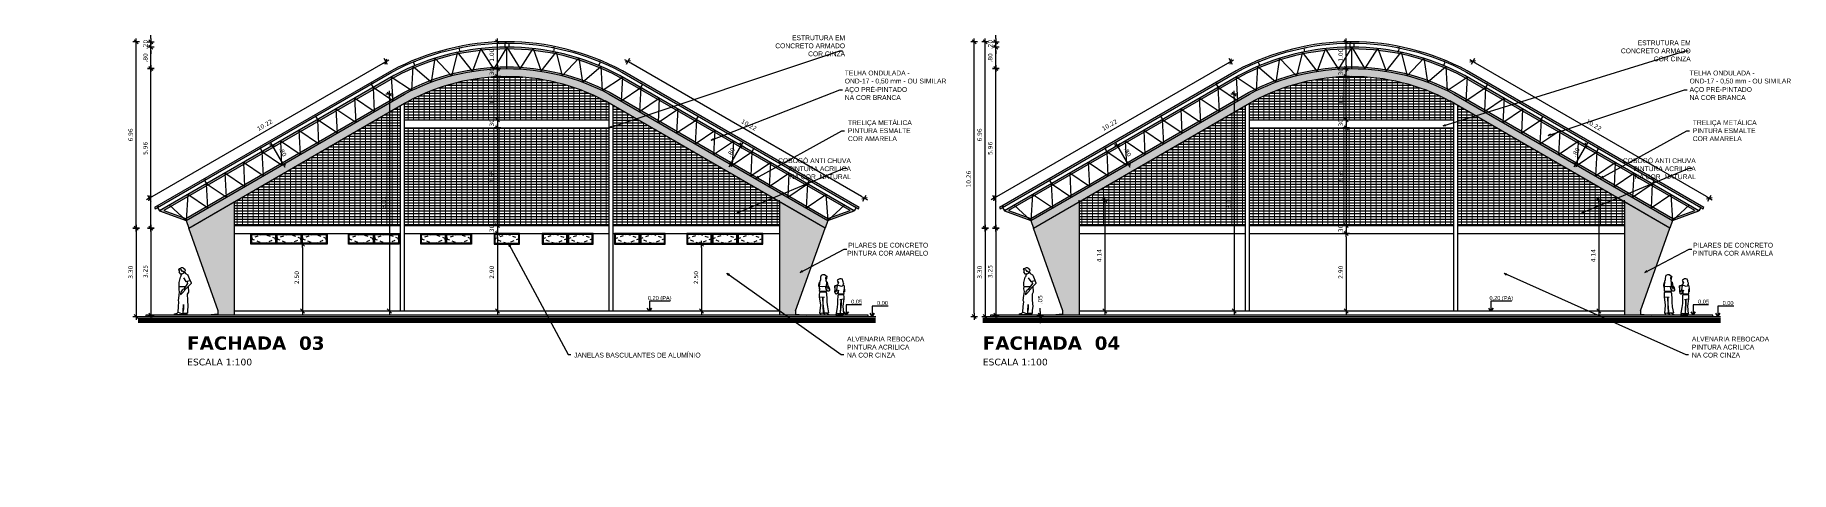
# Model space of a CAD drawing. Header units: inches. Extents: x -64 to 509, y -100 to 268.
# Drawn here: x 132.5 to 198.1, y -45.2 to -28.8 of the extents above; entities that cross this region are included whole.
import ezdxf
from ezdxf.enums import TextEntityAlignment as Align

# ---------------------------------------------------------------- set-up
doc = ezdxf.new("R2010")
doc.units = ezdxf.units.IN
doc.header["$MEASUREMENT"] = 0
doc.header["$PDMODE"] = 35
doc.linetypes.add('HIDDEN2', pattern=[0.1875, 0.125, -0.0625])
doc.linetypes.add('TRAÇO-2PTOS_P', pattern=[0.625, 0.25, -0.125, 0, -0.125, 0, -0.125])
for name, color, linetype in [('0_COR', 1, 'Continuous'), ('A-ACABAMENTO', 2, 'Continuous'), ('ARQ-ALV-PROJEÇÃO', 8, 'TRAÇO-2PTOS_P'), ('ARQ-CTA-1_050', 1, 'Continuous'), ('ARQ-CTA-1_200', 1, 'Continuous'), ('ARQ_VISTA2', 2, 'Continuous'), ('COTAS', 1, 'Continuous'), ('HACHURA', 1, 'Continuous'), ('Nivel', 2, 'Continuous'), ('PISOS', 8, 'Continuous'), ('Trelica', 2, 'Continuous'), ('TXAMB', 2, 'Continuous'), ('VISTA', 1, 'Continuous'), ('VISTA1', 1, 'Continuous'), ('VISTA2', 3, 'Continuous')]:
    doc.layers.add(name, color=color, linetype=linetype)
doc.layers.add('HAT', color=8, linetype='Continuous', lineweight=15)
doc.styles.add('AMB125', font='verdana.ttf')
doc.styles.add('ARIAL', font='arial.ttf')
doc.styles.add('FNDE Texto Cota 0100', font='verdana.ttf', dxfattribs={"height": 0.16})
doc.styles.add('ROMANS', font='arial.ttf')
doc.styles.get("Standard").update_dxf_attribs({"font": 'verdana.ttf'})
doc.dimstyles.new('COTA125$7', dxfattribs={"dimtxt": 0.225, "dimasz": 0.1, "dimexe": 0.15, "dimexo": 0.5, "dimgap": 0.15, "dimtad": 1, "dimzin": 4, "dimdsep": 46, "dimtxsty": 'AMB125', "dimblk": 'ARCHTICK', "dimcen": -0.1, "dimdle": 0.05, "dimclrd": 256, "dimclre": 256, "dimclrt": 3, "dimadec": 0, "dimazin": 0, "dimtfac": 1, "dimtix": 1, "dimtmove": 2, "dimatfit": 3, "dimldrblk": 'OPEN30', "dimfxl": 0.5, "dimfxlon": 1, "dimtvp": 0.5, "dimtfillclr": 2, "dimtolj": 1, "dimtzin": 4, "dimarcsym": 0})
doc.dimstyles.new('FNDE 1-0100', dxfattribs={"dimscale": 2.5, "dimtxt": 0.16, "dimasz": 0.05, "dimexe": 0.15, "dimexo": 0.15, "dimgap": 0.05, "dimtad": 1, "dimzin": 4, "dimdsep": 46, "dimtxsty": 'FNDE Texto Cota 0100', "dimblk": 'tic', "dimcen": 0.15, "dimdle": 0.15, "dimse1": 1, "dimse2": 1, "dimclrd": 251, "dimclre": 251, "dimclrt": 256, "dimaunit": 1, "dimadec": 3, "dimazin": 0, "dimtfac": 1, "dimtix": 1, "dimtmove": 2, "dimatfit": 3, "dimldrblk": 'tic', "dimfxl": 0.15, "dimtvp": 1, "dimtolj": 1, "dimtzin": 0, "dimarcsym": 0})

msp = doc.modelspace()

# ---------------------------------------------------------------- texts
at = {"layer": 'HACHURA', "char_height": 0.5, "attachment_point": 1}
for s, insert in [('{\\fVerdana|b1|i0|c0|p34;FACHADA  03\\P\\fVerdana|b0|i0|c0|p34;\\H0.5x;ESCALA 1:100}', (138.139, -40.088)), ('{\\fVerdana|b1|i0|c0|p34;FACHADA  04\\P\\fVerdana|b0|i0|c0|p34;\\H0.5x;ESCALA 1:100}', (167.899, -40.088))]:
    msp.add_mtext(s, dxfattribs=dict(at, insert=insert))
at = {"layer": 'HACHURA', "color": 1, "char_height": 0.02, "attachment_point": 1, "style": 'ROMANS'}
for insert in [(134.083, -43.203), (134.421, -43.879), (132.453, -44.793), (132.493, -45.151)]:
    msp.add_mtext('\\A1;', dxfattribs=dict(at, insert=insert))
at = {"layer": 'Nivel', "style": 'ARIAL'}
for s, p in [('0,20 (PA)', (155.815, -38.73)), ('0,05', (163.18, -38.867)), ('0,20 (PA)', (187.294, -38.73)), ('0,05', (194.859, -38.867)), ('0,00', (164.148, -38.915)), ('0,00', (195.776, -38.915))]:
    msp.add_text(s, height=0.15, dxfattribs=at).set_placement(p, align=Align.CENTER)
at = {"layer": 'TXAMB', "char_height": 0.18, "style": 'ROMANS'}
for s, insert, attachment_point in [('ESTRUTURA EM \\PCONCRETO ARMADO\\PCOR CINZA', (162.749, -29.619), 9), ('ESTRUTURA EM \\PCONCRETO ARMADO\\PCOR CINZA', (194.379, -29.809), 9), ('\\A1;TELHA ONDULADA - \\POND-17 - 0,50 mm - OU SIMILAR', (162.737, -30.41), 4), ('\\A1;TELHA ONDULADA - \\POND-17 - 0,50 mm - OU SIMILAR', (194.337, -30.41), 4), ('\\A1;AÇO PRÉ-PINTADO \\PNA COR BRANCA', (162.737, -31.011), 4), ('\\A1;AÇO PRÉ-PINTADO \\PNA COR BRANCA', (194.337, -31.011), 4), ('TRELIÇA METÁLICA \\PPINTURA ESMALTE\\PCOR AMARELA ', (162.856, -32.399), 4), ('TRELIÇA METÁLICA \\PPINTURA ESMALTE\\PCOR AMARELA ', (194.456, -32.399), 4), ('COBOGÓ ANTI CHUVA\\PPINTURA ACRILICA\\PNA COR  NATURAL ', (162.967, -34.213), 9), ('COBOGÓ ANTI CHUVA\\PPINTURA ACRILICA\\PNA COR  NATURAL ', (194.567, -34.213), 9), ('PILARES DE CONCRETO\\PPINTURA COR AMARELO', (165.858, -36.829), 6), ('PILARES DE CONCRETO\\PPINTURA COR AMARELA', (197.458, -36.829), 6), ('JANELAS BASCULANTES DE ALUMÍNIO', (152.61, -40.88), 7), ('ALVENARIA REBOCADA\\PPINTURA ACRILICA \\PNA COR CINZA', (162.822, -40.88), 7), ('ALVENARIA REBOCADA\\PPINTURA ACRILICA \\PNA COR CINZA', (194.422, -40.88), 7)]:
    msp.add_mtext(s, dxfattribs=dict(at, insert=insert, attachment_point=attachment_point))

# ---------------------------------------------------------------- blocks, each defined once
blk = doc.blocks.new('_Open30')
at = {"color": 0, "linetype": 'ByBlock', "lineweight": -2}
for p, q in [((-1, 0.27), (0, 0)), ((0, 0), (-1, -0.27)), ((0, 0), (-1, 0))]:
    blk.add_line(p, q, dxfattribs=at)
blk = doc.blocks.new('tic')
at = {"color": 251}
for p, q in [((-1, 0), (1, 0)), ((0, -1), (0, 1))]:
    blk.add_line(p, q, dxfattribs=at)
blk.add_line((-0.6, -0.6), (0.6, 0.6))
blk = doc.blocks.new('*D610')
at = {"layer": 'ARQ-CTA-1_050', "color": 251, "lineweight": -2, "transparency": 16777216}
blk.add_line((136.787, -29.952), (136.787, -29.402), dxfattribs=at)
at = {"layer": 'DEFPOINTS', "color": 0, "transparency": 16777216}
for p in [(136.787, -29.277), (150.099, -29.277), (150.096, -30.077)]:
    blk.add_point(p, dxfattribs=at)
at = {"layer": 'ARQ-CTA-1_050', "color": 251, "lineweight": -2, "transparency": 16777216, "xscale": 0.125, "yscale": 0.125, "zscale": 0.125}
for p, rotation in [((136.787, -29.277), 90), ((136.787, -30.077), 270)]:
    blk.add_blockref('tic', p, dxfattribs=dict(at, rotation=rotation))
at = {"layer": 'ARQ-CTA-1_050', "transparency": 16777216, "insert": (136.579, -29.677), "char_height": 0.16, "attachment_point": 5, "rotation": 90, "style": 'FNDE Texto Cota 0100'}
blk.add_mtext('\\A1;.80', dxfattribs=at)
blk = doc.blocks.new('*D609')
at = {"layer": 'ARQ-CTA-1_050', "color": 251, "lineweight": -2, "transparency": 16777216}
blk.add_line((136.787, -35.913), (136.787, -30.202), dxfattribs=at)
at = {"layer": 'DEFPOINTS', "color": 0, "transparency": 16777216}
for p in [(136.787, -30.077), (150.099, -30.077), (139.156, -36.038)]:
    blk.add_point(p, dxfattribs=at)
at = {"layer": 'ARQ-CTA-1_050', "color": 251, "lineweight": -2, "transparency": 16777216, "xscale": 0.125, "yscale": 0.125, "zscale": 0.125}
for p, rotation in [((136.787, -30.077), 90), ((136.787, -36.038), 270)]:
    blk.add_blockref('tic', p, dxfattribs=dict(at, rotation=rotation))
at = {"layer": 'ARQ-CTA-1_050', "transparency": 16777216, "insert": (136.579, -33.058), "char_height": 0.16, "attachment_point": 5, "rotation": 90, "style": 'FNDE Texto Cota 0100'}
blk.add_mtext('\\A1;5.96', dxfattribs=at)
blk = doc.blocks.new('*D612')
at = {"layer": 'ARQ-CTA-1_050', "color": 251, "lineweight": -2, "transparency": 16777216}
blk.add_line((136.231, -35.913), (136.231, -29.202), dxfattribs=at)
at = {"layer": 'DEFPOINTS', "color": 0, "transparency": 16777216}
for p in [(136.231, -29.077), (149.942, -29.077), (139.4, -36.038)]:
    blk.add_point(p, dxfattribs=at)
at = {"layer": 'ARQ-CTA-1_050', "color": 251, "lineweight": -2, "transparency": 16777216, "xscale": 0.125, "yscale": 0.125, "zscale": 0.125}
for p, rotation in [((136.231, -29.077), 90), ((136.231, -36.038), 270)]:
    blk.add_blockref('tic', p, dxfattribs=dict(at, rotation=rotation))
at = {"layer": 'ARQ-CTA-1_050', "transparency": 16777216, "insert": (136.023, -32.558), "char_height": 0.16, "attachment_point": 5, "rotation": 90, "style": 'FNDE Texto Cota 0100'}
blk.add_mtext('\\A1;6.96', dxfattribs=at)
blk = doc.blocks.new('*D613')
at = {"layer": 'ARQ-CTA-1_050', "color": 251, "lineweight": -2, "transparency": 16777216}
for p, q in [((170.048, -39.163), (170.048, -39.038)), ((170.048, -39.288), (170.048, -39.338)), ((170.048, -39.463), (170.048, -39.588))]:
    blk.add_line(p, q, dxfattribs=at)
at = {"layer": 'DEFPOINTS', "color": 0, "transparency": 16777216}
for p in [(168.189, -39.338), (168.682, -39.288), (170.048, -39.338)]:
    blk.add_point(p, dxfattribs=at)
at = {"layer": 'ARQ-CTA-1_050', "color": 251, "lineweight": -2, "transparency": 16777216, "xscale": 0.125, "yscale": 0.125, "zscale": 0.125}
for p, rotation in [((170.048, -39.288), 270), ((170.048, -39.338), 90)]:
    blk.add_blockref('tic', p, dxfattribs=dict(at, rotation=rotation))
at = {"layer": 'ARQ-CTA-1_050', "transparency": 16777216, "insert": (170.048, -38.718), "char_height": 0.16, "attachment_point": 5, "rotation": 90, "style": 'FNDE Texto Cota 0100'}
blk.add_mtext('\\A1;.05', dxfattribs=at)
blk = doc.blocks.new('*D614')
at = {"layer": 'ARQ-CTA-1_050', "color": 251, "lineweight": -2, "transparency": 16777216}
blk.add_line((136.787, -36.163), (136.787, -39.163), dxfattribs=at)
at = {"layer": 'DEFPOINTS', "color": 0, "transparency": 16777216}
for p in [(139.156, -36.038), (136.787, -39.288), (138.646, -39.288)]:
    blk.add_point(p, dxfattribs=at)
at = {"layer": 'ARQ-CTA-1_050', "color": 251, "lineweight": -2, "transparency": 16777216, "xscale": 0.125, "yscale": 0.125, "zscale": 0.125}
for p, rotation in [((136.787, -36.038), 90), ((136.787, -39.288), 270)]:
    blk.add_blockref('tic', p, dxfattribs=dict(at, rotation=rotation))
at = {"layer": 'ARQ-CTA-1_050', "transparency": 16777216, "insert": (136.579, -37.663), "char_height": 0.16, "attachment_point": 5, "rotation": 90, "style": 'FNDE Texto Cota 0100'}
blk.add_mtext('\\A1;3.25', dxfattribs=at)
blk = doc.blocks.new('*D611')
at = {"layer": 'ARQ-CTA-1_050', "color": 251, "lineweight": -2, "transparency": 16777216}
blk.add_line((136.231, -36.163), (136.231, -39.213), dxfattribs=at)
at = {"layer": 'DEFPOINTS', "color": 0, "transparency": 16777216}
for p in [(139.4, -36.038), (136.231, -39.338), (138.89, -39.338)]:
    blk.add_point(p, dxfattribs=at)
at = {"layer": 'ARQ-CTA-1_050', "color": 251, "lineweight": -2, "transparency": 16777216, "xscale": 0.125, "yscale": 0.125, "zscale": 0.125}
for p, rotation in [((136.231, -36.038), 90), ((136.231, -39.338), 270)]:
    blk.add_blockref('tic', p, dxfattribs=dict(at, rotation=rotation))
at = {"layer": 'ARQ-CTA-1_050', "transparency": 16777216, "insert": (136.023, -37.688), "char_height": 0.16, "attachment_point": 5, "rotation": 90, "style": 'FNDE Texto Cota 0100'}
blk.add_mtext('\\A1;3.30', dxfattribs=at)
blk = doc.blocks.new('*D615')
at = {"layer": 'ARQ-CTA-1_050', "color": 251, "lineweight": -2, "transparency": 16777216}
blk.add_line((168.387, -29.952), (168.387, -29.402), dxfattribs=at)
at = {"layer": 'DEFPOINTS', "color": 0, "transparency": 16777216}
for p in [(168.387, -29.277), (181.699, -29.277), (181.696, -30.077)]:
    blk.add_point(p, dxfattribs=at)
at = {"layer": 'ARQ-CTA-1_050', "color": 251, "lineweight": -2, "transparency": 16777216, "xscale": 0.125, "yscale": 0.125, "zscale": 0.125}
for p, rotation in [((168.387, -29.277), 90), ((168.387, -30.077), 270)]:
    blk.add_blockref('tic', p, dxfattribs=dict(at, rotation=rotation))
at = {"layer": 'ARQ-CTA-1_050', "transparency": 16777216, "insert": (168.179, -29.677), "char_height": 0.16, "attachment_point": 5, "rotation": 90, "style": 'FNDE Texto Cota 0100'}
blk.add_mtext('\\A1;.80', dxfattribs=at)
blk = doc.blocks.new('*D616')
at = {"layer": 'ARQ-CTA-1_050', "color": 251, "lineweight": -2, "transparency": 16777216}
blk.add_line((168.387, -35.913), (168.387, -30.202), dxfattribs=at)
at = {"layer": 'DEFPOINTS', "color": 0, "transparency": 16777216}
for p in [(168.387, -30.077), (181.696, -30.077), (170.756, -36.038)]:
    blk.add_point(p, dxfattribs=at)
at = {"layer": 'ARQ-CTA-1_050', "color": 251, "lineweight": -2, "transparency": 16777216, "xscale": 0.125, "yscale": 0.125, "zscale": 0.125}
for p, rotation in [((168.387, -30.077), 90), ((168.387, -36.038), 270)]:
    blk.add_blockref('tic', p, dxfattribs=dict(at, rotation=rotation))
at = {"layer": 'ARQ-CTA-1_050', "transparency": 16777216, "insert": (168.179, -33.058), "char_height": 0.16, "attachment_point": 5, "rotation": 90, "style": 'FNDE Texto Cota 0100'}
blk.add_mtext('\\A1;5.96', dxfattribs=at)
blk = doc.blocks.new('*D617')
at = {"layer": 'ARQ-CTA-1_050', "color": 251, "lineweight": -2, "transparency": 16777216}
blk.add_line((167.988, -35.913), (167.988, -29.202), dxfattribs=at)
at = {"layer": 'DEFPOINTS', "color": 0, "transparency": 16777216}
for p in [(167.988, -29.077), (181.699, -29.077), (171.157, -36.038)]:
    blk.add_point(p, dxfattribs=at)
at = {"layer": 'ARQ-CTA-1_050', "color": 251, "lineweight": -2, "transparency": 16777216, "xscale": 0.125, "yscale": 0.125, "zscale": 0.125}
for p, rotation in [((167.988, -29.077), 90), ((167.988, -36.038), 270)]:
    blk.add_blockref('tic', p, dxfattribs=dict(at, rotation=rotation))
at = {"layer": 'ARQ-CTA-1_050', "transparency": 16777216, "insert": (167.779, -32.558), "char_height": 0.16, "attachment_point": 5, "rotation": 90, "style": 'FNDE Texto Cota 0100'}
blk.add_mtext('\\A1;6.96', dxfattribs=at)
blk = doc.blocks.new('*D618')
at = {"layer": 'ARQ-CTA-1_050', "color": 251, "lineweight": -2, "transparency": 16777216}
blk.add_line((168.387, -36.163), (168.387, -39.163), dxfattribs=at)
at = {"layer": 'DEFPOINTS', "color": 0, "transparency": 16777216}
for p in [(170.756, -36.038), (168.387, -39.288), (170.246, -39.288)]:
    blk.add_point(p, dxfattribs=at)
at = {"layer": 'ARQ-CTA-1_050', "color": 251, "lineweight": -2, "transparency": 16777216, "xscale": 0.125, "yscale": 0.125, "zscale": 0.125}
for p, rotation in [((168.387, -36.038), 90), ((168.387, -39.288), 270)]:
    blk.add_blockref('tic', p, dxfattribs=dict(at, rotation=rotation))
at = {"layer": 'ARQ-CTA-1_050', "transparency": 16777216, "insert": (168.179, -37.663), "char_height": 0.16, "attachment_point": 5, "rotation": 90, "style": 'FNDE Texto Cota 0100'}
blk.add_mtext('\\A1;3.25', dxfattribs=at)
blk = doc.blocks.new('*D619')
at = {"layer": 'ARQ-CTA-1_050', "color": 251, "lineweight": -2, "transparency": 16777216}
blk.add_line((167.988, -36.163), (167.988, -39.213), dxfattribs=at)
at = {"layer": 'DEFPOINTS', "color": 0, "transparency": 16777216}
for p in [(171.157, -36.038), (167.988, -39.338), (170.647, -39.338)]:
    blk.add_point(p, dxfattribs=at)
at = {"layer": 'ARQ-CTA-1_050', "color": 251, "lineweight": -2, "transparency": 16777216, "xscale": 0.125, "yscale": 0.125, "zscale": 0.125}
for p, rotation in [((167.988, -36.038), 90), ((167.988, -39.338), 270)]:
    blk.add_blockref('tic', p, dxfattribs=dict(at, rotation=rotation))
at = {"layer": 'ARQ-CTA-1_050', "transparency": 16777216, "insert": (167.779, -37.688), "char_height": 0.16, "attachment_point": 5, "rotation": 90, "style": 'FNDE Texto Cota 0100'}
blk.add_mtext('\\A1;3.30', dxfattribs=at)
blk = doc.blocks.new('*D620')
at = {"layer": 'ARQ-CTA-1_050', "color": 251, "lineweight": -2, "transparency": 16777216}
blk.add_line((167.58, -39.213), (167.58, -29.202), dxfattribs=at)
at = {"layer": 'DEFPOINTS', "color": 0, "transparency": 16777216}
for p in [(167.58, -29.077), (181.699, -29.077), (170.943, -39.338)]:
    blk.add_point(p, dxfattribs=at)
at = {"layer": 'ARQ-CTA-1_050', "color": 251, "lineweight": -2, "transparency": 16777216, "xscale": 0.125, "yscale": 0.125, "zscale": 0.125}
for p, rotation in [((167.58, -29.077), 90), ((167.58, -39.338), 270)]:
    blk.add_blockref('tic', p, dxfattribs=dict(at, rotation=rotation))
at = {"layer": 'ARQ-CTA-1_050', "transparency": 16777216, "insert": (167.371, -34.208), "char_height": 0.16, "attachment_point": 5, "rotation": 90, "style": 'FNDE Texto Cota 0100'}
blk.add_mtext('\\A1;10.26', dxfattribs=at)
blk = doc.blocks.new('*D621')
at = {"layer": 'ARQ-CTA-1_050', "color": 251, "lineweight": -2, "transparency": 16777216}
for p, q in [((181.494, -31.865), (181.494, -31.74)), ((181.494, -31.99), (181.494, -32.29)), ((181.494, -32.415), (181.494, -32.54))]:
    blk.add_line(p, q, dxfattribs=at)
at = {"layer": 'DEFPOINTS', "color": 0, "transparency": 16777216}
for p in [(181.494, -31.99), (181.494, -32.29), (181.494, -32.29)]:
    blk.add_point(p, dxfattribs=at)
at = {"layer": 'ARQ-CTA-1_050', "color": 251, "lineweight": -2, "transparency": 16777216, "xscale": 0.125, "yscale": 0.125, "zscale": 0.125}
for p, rotation in [((181.494, -31.99), 270), ((181.494, -32.29), 90)]:
    blk.add_blockref('tic', p, dxfattribs=dict(at, rotation=rotation))
at = {"layer": 'ARQ-CTA-1_050', "transparency": 16777216, "insert": (181.285, -32.14), "char_height": 0.16, "attachment_point": 5, "rotation": 90, "style": 'FNDE Texto Cota 0100'}
blk.add_mtext('\\A1;.30', dxfattribs=at)
blk = doc.blocks.new('*D622')
at = {"layer": 'ARQ-CTA-1_050', "color": 251, "lineweight": -2, "transparency": 16777216}
blk.add_line((181.494, -32.415), (181.494, -35.813), dxfattribs=at)
at = {"layer": 'DEFPOINTS', "color": 0, "transparency": 16777216}
for p in [(181.494, -32.29), (181.494, -35.938), (182.425, -35.938)]:
    blk.add_point(p, dxfattribs=at)
at = {"layer": 'ARQ-CTA-1_050', "color": 251, "lineweight": -2, "transparency": 16777216, "xscale": 0.125, "yscale": 0.125, "zscale": 0.125}
for p, rotation in [((181.494, -32.29), 90), ((181.494, -35.938), 270)]:
    blk.add_blockref('tic', p, dxfattribs=dict(at, rotation=rotation))
at = {"layer": 'ARQ-CTA-1_050', "transparency": 16777216, "insert": (181.285, -34.114), "char_height": 0.16, "attachment_point": 5, "rotation": 90, "style": 'FNDE Texto Cota 0100'}
blk.add_mtext('\\A1;3.65', dxfattribs=at)
blk = doc.blocks.new('*D623')
at = {"layer": 'ARQ-CTA-1_050', "color": 251, "lineweight": -2, "transparency": 16777216}
for p, q in [((181.494, -35.813), (181.494, -35.688)), ((181.494, -35.938), (181.494, -36.238)), ((181.494, -36.363), (181.494, -36.488))]:
    blk.add_line(p, q, dxfattribs=at)
at = {"layer": 'DEFPOINTS', "color": 0, "transparency": 16777216}
for p in [(182.425, -35.938), (181.494, -36.238), (181.95, -36.238)]:
    blk.add_point(p, dxfattribs=at)
at = {"layer": 'ARQ-CTA-1_050', "color": 251, "lineweight": -2, "transparency": 16777216, "xscale": 0.125, "yscale": 0.125, "zscale": 0.125}
for p, rotation in [((181.494, -35.938), 270), ((181.494, -36.238), 90)]:
    blk.add_blockref('tic', p, dxfattribs=dict(at, rotation=rotation))
at = {"layer": 'ARQ-CTA-1_050', "transparency": 16777216, "insert": (181.285, -36.088), "char_height": 0.16, "attachment_point": 5, "rotation": 90, "style": 'FNDE Texto Cota 0100'}
blk.add_mtext('\\A1;.30', dxfattribs=at)
blk = doc.blocks.new('*D624')
at = {"layer": 'ARQ-CTA-1_050', "color": 251, "lineweight": -2, "transparency": 16777216}
blk.add_line((181.494, -36.363), (181.494, -39.013), dxfattribs=at)
at = {"layer": 'DEFPOINTS', "color": 0, "transparency": 16777216}
for p in [(181.95, -36.238), (181.494, -39.138), (182.425, -39.138)]:
    blk.add_point(p, dxfattribs=at)
at = {"layer": 'ARQ-CTA-1_050', "color": 251, "lineweight": -2, "transparency": 16777216, "xscale": 0.125, "yscale": 0.125, "zscale": 0.125}
for p, rotation in [((181.494, -36.238), 90), ((181.494, -39.138), 270)]:
    blk.add_blockref('tic', p, dxfattribs=dict(at, rotation=rotation))
at = {"layer": 'ARQ-CTA-1_050', "transparency": 16777216, "insert": (181.285, -37.688), "char_height": 0.16, "attachment_point": 5, "rotation": 90, "style": 'FNDE Texto Cota 0100'}
blk.add_mtext('\\A1;2.90', dxfattribs=at)
blk = doc.blocks.new('*D625')
at = {"layer": 'ARQ-CTA-1_050', "color": 251, "lineweight": -2, "transparency": 16777216}
blk.add_line((172.459, -35.124), (172.459, -39.013), dxfattribs=at)
at = {"layer": 'DEFPOINTS', "color": 0, "transparency": 16777216}
for p in [(171.499, -34.999), (171.499, -39.138), (172.459, -39.138)]:
    blk.add_point(p, dxfattribs=at)
at = {"layer": 'ARQ-CTA-1_050', "color": 251, "lineweight": -2, "transparency": 16777216, "xscale": 0.125, "yscale": 0.125, "zscale": 0.125}
for p, rotation in [((172.459, -34.999), 90), ((172.459, -39.138), 270)]:
    blk.add_blockref('tic', p, dxfattribs=dict(at, rotation=rotation))
at = {"layer": 'ARQ-CTA-1_050', "transparency": 16777216, "insert": (172.254, -37.069), "char_height": 0.16, "attachment_point": 5, "rotation": 90, "style": 'FNDE Texto Cota 0100'}
blk.add_mtext('\\A1;4.14', dxfattribs=at)
blk = doc.blocks.new('*D626')
at = {"layer": 'ARQ-CTA-1_050', "color": 251, "lineweight": -2, "transparency": 16777216}
blk.add_line((190.94, -35.124), (190.94, -39.013), dxfattribs=at)
at = {"layer": 'DEFPOINTS', "color": 0, "transparency": 16777216}
for p in [(191.899, -34.999), (190.94, -39.138), (191.899, -39.138)]:
    blk.add_point(p, dxfattribs=at)
at = {"layer": 'ARQ-CTA-1_050', "color": 251, "lineweight": -2, "transparency": 16777216, "xscale": 0.125, "yscale": 0.125, "zscale": 0.125}
for p, rotation in [((190.94, -34.999), 90), ((190.94, -39.138), 270)]:
    blk.add_blockref('tic', p, dxfattribs=dict(at, rotation=rotation))
at = {"layer": 'ARQ-CTA-1_050', "transparency": 16777216, "insert": (190.735, -37.069), "char_height": 0.16, "attachment_point": 5, "rotation": 90, "style": 'FNDE Texto Cota 0100'}
blk.add_mtext('\\A1;4.14', dxfattribs=at)
blk = doc.blocks.new('*D627')
at = {"layer": 'ARQ-CTA-1_050', "color": 251, "lineweight": -2, "transparency": 16777216}
blk.add_line((142.449, -36.763), (142.449, -39.013), dxfattribs=at)
at = {"layer": 'DEFPOINTS', "color": 0, "transparency": 16777216}
for p in [(143.374, -36.638), (142.449, -39.138), (143.374, -39.138)]:
    blk.add_point(p, dxfattribs=at)
at = {"layer": 'ARQ-CTA-1_050', "color": 251, "lineweight": -2, "transparency": 16777216, "xscale": 0.125, "yscale": 0.125, "zscale": 0.125}
for p, rotation in [((142.449, -36.638), 90), ((142.449, -39.138), 270)]:
    blk.add_blockref('tic', p, dxfattribs=dict(at, rotation=rotation))
at = {"layer": 'ARQ-CTA-1_050', "transparency": 16777216, "insert": (142.241, -37.888), "char_height": 0.16, "attachment_point": 5, "rotation": 90, "style": 'FNDE Texto Cota 0100'}
blk.add_mtext('\\A1;2.50', dxfattribs=at)
blk = doc.blocks.new('*D628')
at = {"layer": 'ARQ-CTA-1_050', "color": 251, "lineweight": -2, "transparency": 16777216}
blk.add_line((157.382, -36.763), (157.382, -39.013), dxfattribs=at)
at = {"layer": 'DEFPOINTS', "color": 0, "transparency": 16777216}
for p in [(158.307, -36.638), (157.382, -39.138), (158.307, -39.138)]:
    blk.add_point(p, dxfattribs=at)
at = {"layer": 'ARQ-CTA-1_050', "color": 251, "lineweight": -2, "transparency": 16777216, "xscale": 0.125, "yscale": 0.125, "zscale": 0.125}
for p, rotation in [((157.382, -36.638), 90), ((157.382, -39.138), 270)]:
    blk.add_blockref('tic', p, dxfattribs=dict(at, rotation=rotation))
at = {"layer": 'ARQ-CTA-1_050', "transparency": 16777216, "insert": (157.174, -37.888), "char_height": 0.16, "attachment_point": 5, "rotation": 90, "style": 'FNDE Texto Cota 0100'}
blk.add_mtext('\\A1;2.50', dxfattribs=at)
blk = doc.blocks.new('HUM05')
at = {"color": 0, "linetype": 'Continuous'}
for p, q in [((0.096, 1.579), (-0.014, 1.52)), ((0.043, 1.385), (0.135, 1.242)), ((-0.119, 1.057), (0.116, 1.057)), ((0.198, 1.176), (0.039, 0.944)), ((0.214, 1.055), (0.085, 0.922)), ((0.135, 1.242), (0.284, 1.289)), ((0.166, 1.257), (0.198, 1.176))]:
    blk.add_line(p, q, dxfattribs=at)
for points in [[(-0.135, 1.698), (-0.115, 1.735), (-0.069, 1.748), (-0.026, 1.764), (0.001, 1.766), (0.03, 1.753), (0.039, 1.746), (0.089, 1.707), (0.103, 1.66), (0.076, 1.603), (0.076, 1.59), (0.082, 1.594), (0.094, 1.578), (0.1, 1.587), (0.116, 1.549), (0.202, 1.497), (0.211, 1.485), (0.259, 1.361), (0.327, 1.2), (0.327, 1.175), (0.218, 1.06), (0.228, 0.844), (0.187, 0.772), (0.189, 0.548), (0.209, 0.305), (0.193, 0.169), (0.193, 0.067), (0.17, 0.057), (0.167, 0.003), (0.135, 0), (0.118, 0.008), (0.067, 0.008), (0.007, 0.02), (-0.004, 0.006), (-0.083, -0.001), (-0.099, 0.009), (-0.149, -0.001), (-0.244, -0.005), (-0.287, 0.004), (-0.287, 0.033), (-0.196, 0.063), (-0.16, 0.097), (-0.144, 0.305), (-0.128, 0.487), (-0.144, 0.541), (-0.124, 0.72), (-0.103, 0.874), (-0.112, 0.926), (-0.119, 0.969), (-0.112, 1.06), (-0.119, 1.08), (-0.119, 1.143), (-0.119, 1.202), (-0.069, 1.402), (-0.054, 1.429), (-0.042, 1.463), (-0.042, 1.479), (-0.024, 1.515), (-0.015, 1.522), (-0.026, 1.531), (-0.074, 1.524), (-0.081, 1.531), (-0.085, 1.549), (-0.094, 1.553), (-0.097, 1.562), (-0.097, 1.574), (-0.099, 1.583), (-0.119, 1.587), (-0.108, 1.628), (-0.117, 1.644), (-0.112, 1.685), (-0.135, 1.698), (-0.135, 1.698)], [(-0.112, 1.685), (-0.05, 1.697), (-0.023, 1.636), (0.003, 1.621), (0.009, 1.647), (0.029, 1.633), (0.038, 1.609), (0.076, 1.603)]]:
    blk.add_lwpolyline(points, dxfattribs=at)
at = {"color": 0}
for points in [[(-0.16, 0.097), (-0.029, 0.053), (0.026, 0.056), (0.027, 0.131)], [(0.026, 0.056), (0.17, 0.057)]]:
    blk.add_lwpolyline(points, dxfattribs=at)
at = {"color": 0, "linetype": 'Continuous'}
blk.add_lwpolyline([(0.027, 0.131), (0.041, 0.388), (0.041, 0.248)], close=True, dxfattribs=at)
blk.add_spline([(0.035, 0.947), (-0.032, 0.881), (-0.064, 0.758), (-0.002, 0.814), (0.042, 0.857), (0.074, 0.897), (0.093, 0.922)], degree=3, dxfattribs=at)
blk = doc.blocks.new('HUM10')
at = {"color": 0, "linetype": 'Continuous'}
for p, q in [((-0.066, 0.878), (0.166, 0.889)), ((-0.05, 0.913), (0.168, 0.918)), ((-0.081, 0.067), (-0.01, 0.067)), ((0.067, 0.069), (0.146, 0.06))]:
    blk.add_line(p, q, dxfattribs=at)
for points in [[(0.152, 1.286), (0.181, 1.333), (0.171, 1.375), (0.147, 1.433), (0.141, 1.485), (0.118, 1.548), (0.064, 1.569), (0.006, 1.574), (-0.046, 1.539), (-0.09, 1.505), (-0.105, 1.483), (-0.073, 1.464), (-0.078, 1.435), (-0.076, 1.406), (-0.066, 1.381), (-0.061, 1.372), (-0.095, 1.306), (-0.072, 1.293), (-0.106, 1.271), (-0.132, 1.104), (-0.115, 1.096), (-0.145, 1.011), (-0.199, 1.076), (-0.212, 1.267), (-0.093, 1.296), (-0.204, 1.269), (-0.112, 1.275), (-0.214, 1.263), (-0.211, 1.084), (-0.217, 1.018), (-0.197, 0.951), (-0.17, 0.922), (-0.129, 0.92), (-0.068, 0.994), (-0.051, 1.075), (-0.068, 0.99), (-0.075, 0.923), (-0.05, 0.913), (-0.066, 0.878), (-0.081, 0.841), (-0.091, 0.62), (-0.092, 0.501), (-0.114, 0.323), (-0.156, 0.079), (-0.081, 0.067), (-0.161, 0.03), (-0.166, 0), (-0.005, 0), (-0.01, 0.067), (0.037, 0.06), (0.063, 0.683), (0.062, 0.453), (0.027, 0.126), (0.028, 0.072), (0.067, 0.069), (0, 0.042), (0, 0), (0.151, 0), (0.146, 0.06), (0.178, 0.058), (0.149, 0.382), (0.194, 0.708), (0.191, 0.792), (0.183, 0.878), (0.166, 0.889), (0.168, 0.918), (0.191, 0.928), (0.188, 1.009), (0.193, 1.094), (0.214, 1.14), (0.204, 1.25), (0.165, 1.288)], [(-0.115, 1.096), (-0.032, 1.062)], [(-0.073, 1.464), (-0.049, 1.401), (-0.061, 1.372)], [(-0.072, 1.293), (-0.018, 1.276), (0.065, 1.255), (0.129, 1.271), (0.152, 1.286)], [(0.209, 1.125), (0.207, 1.007), (0.19, 1.007)]]:
    blk.add_lwpolyline(points, dxfattribs=at)
at = {"color": 0}
blk.add_lwpolyline([(0.005, 0.678), (0.177, 0.697)], dxfattribs=at)
blk = doc.blocks.new('MULHER')
at = {"layer": 'A-ACABAMENTO'}
for p, q in [((0.194, 0.878), (-0.016, 0.882)), ((0.208, 0.844), (-0.014, 0.855)), ((0.081, 0.067), (0.005, 0.058)), ((0.223, 0.064), (0.155, 0.064))]:
    blk.add_line(p, q, dxfattribs=at)
for points in [[(-0.023, 1.265), (-0.023, 1.265), (0.004, 1.321), (0.004, 1.377), (0.01, 1.427), (0.032, 1.488), (0.084, 1.508), (0.14, 1.513), (0.19, 1.48), (0.232, 1.446), (0.247, 1.425), (0.215, 1.407), (0.22, 1.379), (0.219, 1.351), (0.209, 1.328), (0.199, 1.31), (0.199, 1.278), (0.214, 1.242), (0.247, 1.222), (0.272, 1.061), (0.256, 1.053), (0.285, 0.972)], [(0.215, 1.407), (0.185, 1.401), (0.199, 1.278)], [(0.265, 1.106), (0.324, 1.017), (0.336, 0.961), (0.335, 0.914), (0.309, 0.886), (0.269, 0.885), (0.211, 0.955), (0.195, 1.033), (0.211, 0.952), (0.218, 0.887), (0.194, 0.878), (0.208, 0.844), (0.223, 0.808), (0.233, 0.596), (0.234, 0.481), (0.255, 0.311), (0.295, 0.076), (0.223, 0.064), (0.3, 0.029), (0.305, 0), (0.15, 0), (0.155, 0.064), (0.109, 0.058), (0.085, 0.656), (0.086, 0.436), (0.119, 0.121), (0.119, 0.069), (0.081, 0.067), (0.145, 0.041), (0.145, 0), (0, 0), (0.005, 0.058), (-0.026, 0.056), (0.002, 0.368), (-0.041, 0.681), (-0.039, 0.761), (-0.031, 0.844), (-0.014, 0.855), (-0.016, 0.882), (-0.038, 0.892), (-0.035, 0.97), (-0.041, 1.051), (-0.061, 1.096), (-0.051, 1.201), (-0.014, 1.238)], [(-0.055, 1.081), (-0.054, 0.968), (-0.037, 0.968)], [(0.214, 1.242), (0.211, 1.071), (0.082, 1.054), (-0.041, 1.065), (-0.023, 1.265)], [(0.14, 0.652), (-0.025, 0.67)], [(0.256, 1.053), (0.176, 1.02)]]:
    blk.add_lwpolyline(points, dxfattribs=at)
blk = doc.blocks.new('*D659')
at = {"layer": 'DEFPOINTS', "color": 0, "transparency": 16777216}
for p in [(141.272, -32.994), (141.334, -32.958), (141.672, -33.687)]:
    blk.add_point(p, dxfattribs=at)
at = {"layer": 'HACHURA', "color": 251, "lineweight": -2, "transparency": 16777216}
blk.add_line((141.671, -33.543), (141.396, -33.067), dxfattribs=at)
at = {"layer": 'HACHURA', "color": 251, "lineweight": -2, "transparency": 16777216, "xscale": 0.125, "yscale": 0.125, "zscale": 0.125}
for p, rotation in [((141.334, -32.958), 120.0000000000005), ((141.734, -33.651), 300.0000000000005)]:
    blk.add_blockref('tic', p, dxfattribs=dict(at, rotation=rotation))
at = {"layer": 'HACHURA', "transparency": 16777216, "insert": (141.714, -33.2), "char_height": 0.16, "attachment_point": 5, "rotation": 300, "style": 'FNDE Texto Cota 0100'}
blk.add_mtext('\\A1;.80', dxfattribs=at)
blk = doc.blocks.new('*D660')
at = {"layer": 'DEFPOINTS', "color": 0, "transparency": 16777216}
for p in [(158.865, -32.958), (158.926, -32.994), (158.526, -33.687)]:
    blk.add_point(p, dxfattribs=at)
at = {"layer": 'HACHURA', "color": 251, "lineweight": -2, "transparency": 16777216}
blk.add_line((158.527, -33.543), (158.802, -33.067), dxfattribs=at)
at = {"layer": 'HACHURA', "color": 251, "lineweight": -2, "transparency": 16777216, "xscale": 0.125, "yscale": 0.125, "zscale": 0.125}
for p, rotation in [((158.865, -32.958), 59.99999999999952), ((158.465, -33.651), 239.9999999999995)]:
    blk.add_blockref('tic', p, dxfattribs=dict(at, rotation=rotation))
at = {"layer": 'HACHURA', "transparency": 16777216, "insert": (158.484, -33.2), "char_height": 0.16, "attachment_point": 5, "rotation": 60, "style": 'FNDE Texto Cota 0100'}
blk.add_mtext('\\A1;.80', dxfattribs=at)
blk = doc.blocks.new('*D662')
at = {"layer": 'DEFPOINTS', "color": 0, "transparency": 16777216}
for p in [(172.872, -32.994), (172.934, -32.958), (173.272, -33.687)]:
    blk.add_point(p, dxfattribs=at)
at = {"layer": 'HACHURA', "color": 251, "lineweight": -2, "transparency": 16777216}
blk.add_line((173.271, -33.543), (172.996, -33.067), dxfattribs=at)
at = {"layer": 'HACHURA', "color": 251, "lineweight": -2, "transparency": 16777216, "xscale": 0.125, "yscale": 0.125, "zscale": 0.125}
for p, rotation in [((172.934, -32.958), 120.0000000000005), ((173.334, -33.651), 300.0000000000005)]:
    blk.add_blockref('tic', p, dxfattribs=dict(at, rotation=rotation))
at = {"layer": 'HACHURA', "transparency": 16777216, "insert": (173.314, -33.2), "char_height": 0.16, "attachment_point": 5, "rotation": 300, "style": 'FNDE Texto Cota 0100'}
blk.add_mtext('\\A1;.80', dxfattribs=at)
blk = doc.blocks.new('*D661')
at = {"layer": 'DEFPOINTS', "color": 0, "transparency": 16777216}
for p in [(190.465, -32.958), (190.526, -32.994), (190.126, -33.687)]:
    blk.add_point(p, dxfattribs=at)
at = {"layer": 'HACHURA', "color": 251, "lineweight": -2, "transparency": 16777216}
blk.add_line((190.127, -33.543), (190.402, -33.067), dxfattribs=at)
at = {"layer": 'HACHURA', "color": 251, "lineweight": -2, "transparency": 16777216, "xscale": 0.125, "yscale": 0.125, "zscale": 0.125}
for p, rotation in [((190.465, -32.958), 59.99999999999952), ((190.065, -33.651), 239.9999999999995)]:
    blk.add_blockref('tic', p, dxfattribs=dict(at, rotation=rotation))
at = {"layer": 'HACHURA', "transparency": 16777216, "insert": (190.084, -33.2), "char_height": 0.16, "attachment_point": 5, "rotation": 60, "style": 'FNDE Texto Cota 0100'}
blk.add_mtext('\\A1;.80', dxfattribs=at)
blk = doc.blocks.new('*D678')
at = {"layer": 'DEFPOINTS', "color": 0, "transparency": 16777216}
for p in [(181.494, -30.377), (182.33, -30.377), (181.494, -31.99)]:
    blk.add_point(p, dxfattribs=at)
at = {"layer": 'HACHURA', "color": 251, "lineweight": -2, "transparency": 16777216}
blk.add_line((181.494, -31.865), (181.494, -30.502), dxfattribs=at)
at = {"layer": 'HACHURA', "color": 251, "lineweight": -2, "transparency": 16777216, "xscale": 0.125, "yscale": 0.125, "zscale": 0.125}
for p, rotation in [((181.494, -30.377), 90), ((181.494, -31.99), 270)]:
    blk.add_blockref('tic', p, dxfattribs=dict(at, rotation=rotation))
at = {"layer": 'HACHURA', "transparency": 16777216, "insert": (181.286, -31.184), "char_height": 0.16, "attachment_point": 5, "rotation": 90, "style": 'FNDE Texto Cota 0100'}
blk.add_mtext('\\A1;1.61', dxfattribs=at)
blk = doc.blocks.new('*D679')
at = {"layer": 'DEFPOINTS', "color": 0, "transparency": 16777216}
for p in [(181.494, -30.077), (182.327, -30.077), (182.33, -30.377)]:
    blk.add_point(p, dxfattribs=at)
at = {"layer": 'HACHURA', "color": 251, "lineweight": -2, "transparency": 16777216}
for p, q in [((181.494, -29.952), (181.494, -29.827)), ((181.494, -30.377), (181.494, -30.077)), ((181.494, -30.502), (181.494, -30.627))]:
    blk.add_line(p, q, dxfattribs=at)
at = {"layer": 'HACHURA', "color": 251, "lineweight": -2, "transparency": 16777216, "xscale": 0.125, "yscale": 0.125, "zscale": 0.125}
for p, rotation in [((181.494, -30.077), 270), ((181.494, -30.377), 90)]:
    blk.add_blockref('tic', p, dxfattribs=dict(at, rotation=rotation))
at = {"layer": 'HACHURA', "transparency": 16777216, "insert": (181.285, -30.227), "char_height": 0.16, "attachment_point": 5, "rotation": 90, "style": 'FNDE Texto Cota 0100'}
blk.add_mtext('\\A1;.30', dxfattribs=at)
blk = doc.blocks.new('*D680')
at = {"layer": 'ARQ-CTA-1_050', "color": 251, "lineweight": -2, "transparency": 16777216}
for p, q in [((149.743, -31.865), (149.743, -31.74)), ((149.743, -31.99), (149.743, -32.29)), ((149.743, -32.415), (149.743, -32.54))]:
    blk.add_line(p, q, dxfattribs=at)
at = {"layer": 'DEFPOINTS', "color": 0, "transparency": 16777216}
for p in [(149.743, -31.99), (149.743, -32.29), (149.743, -32.29)]:
    blk.add_point(p, dxfattribs=at)
at = {"layer": 'ARQ-CTA-1_050', "color": 251, "lineweight": -2, "transparency": 16777216, "xscale": 0.125, "yscale": 0.125, "zscale": 0.125}
for p, rotation in [((149.743, -31.99), 270), ((149.743, -32.29), 90)]:
    blk.add_blockref('tic', p, dxfattribs=dict(at, rotation=rotation))
at = {"layer": 'ARQ-CTA-1_050', "transparency": 16777216, "insert": (149.534, -32.14), "char_height": 0.16, "attachment_point": 5, "rotation": 90, "style": 'FNDE Texto Cota 0100'}
blk.add_mtext('\\A1;.30', dxfattribs=at)
blk = doc.blocks.new('*D684')
at = {"layer": 'DEFPOINTS', "color": 0, "transparency": 16777216}
for p in [(149.743, -30.377), (150.579, -30.377), (149.743, -31.99)]:
    blk.add_point(p, dxfattribs=at)
at = {"layer": 'HACHURA', "color": 251, "lineweight": -2, "transparency": 16777216}
blk.add_line((149.743, -31.865), (149.743, -30.502), dxfattribs=at)
at = {"layer": 'HACHURA', "color": 251, "lineweight": -2, "transparency": 16777216, "xscale": 0.125, "yscale": 0.125, "zscale": 0.125}
for p, rotation in [((149.743, -30.377), 90), ((149.743, -31.99), 270)]:
    blk.add_blockref('tic', p, dxfattribs=dict(at, rotation=rotation))
at = {"layer": 'HACHURA', "transparency": 16777216, "insert": (149.535, -31.184), "char_height": 0.16, "attachment_point": 5, "rotation": 90, "style": 'FNDE Texto Cota 0100'}
blk.add_mtext('\\A1;1.61', dxfattribs=at)
blk = doc.blocks.new('*D685')
at = {"layer": 'DEFPOINTS', "color": 0, "transparency": 16777216}
for p in [(149.743, -30.077), (150.576, -30.077), (150.579, -30.377)]:
    blk.add_point(p, dxfattribs=at)
at = {"layer": 'HACHURA', "color": 251, "lineweight": -2, "transparency": 16777216}
for p, q in [((149.743, -29.952), (149.743, -29.827)), ((149.743, -30.377), (149.743, -30.077)), ((149.743, -30.502), (149.743, -30.627))]:
    blk.add_line(p, q, dxfattribs=at)
at = {"layer": 'HACHURA', "color": 251, "lineweight": -2, "transparency": 16777216, "xscale": 0.125, "yscale": 0.125, "zscale": 0.125}
for p, rotation in [((149.743, -30.077), 270), ((149.743, -30.377), 90)]:
    blk.add_blockref('tic', p, dxfattribs=dict(at, rotation=rotation))
at = {"layer": 'HACHURA', "transparency": 16777216, "insert": (149.534, -30.227), "char_height": 0.16, "attachment_point": 5, "rotation": 90, "style": 'FNDE Texto Cota 0100'}
blk.add_mtext('\\A1;.30', dxfattribs=at)
blk = doc.blocks.new('*D681')
at = {"layer": 'ARQ-CTA-1_050', "color": 251, "lineweight": -2, "transparency": 16777216}
blk.add_line((149.743, -32.415), (149.743, -35.813), dxfattribs=at)
at = {"layer": 'DEFPOINTS', "color": 0, "transparency": 16777216}
for p in [(149.743, -32.29), (149.743, -35.938), (150.674, -35.938)]:
    blk.add_point(p, dxfattribs=at)
at = {"layer": 'ARQ-CTA-1_050', "color": 251, "lineweight": -2, "transparency": 16777216, "xscale": 0.125, "yscale": 0.125, "zscale": 0.125}
for p, rotation in [((149.743, -32.29), 90), ((149.743, -35.938), 270)]:
    blk.add_blockref('tic', p, dxfattribs=dict(at, rotation=rotation))
at = {"layer": 'ARQ-CTA-1_050', "transparency": 16777216, "insert": (149.534, -34.114), "char_height": 0.16, "attachment_point": 5, "rotation": 90, "style": 'FNDE Texto Cota 0100'}
blk.add_mtext('\\A1;3.65', dxfattribs=at)
blk = doc.blocks.new('*D682')
at = {"layer": 'ARQ-CTA-1_050', "color": 251, "lineweight": -2, "transparency": 16777216}
for p, q in [((149.743, -35.813), (149.743, -35.688)), ((149.743, -35.938), (149.743, -36.238)), ((149.743, -36.363), (149.743, -36.488))]:
    blk.add_line(p, q, dxfattribs=at)
at = {"layer": 'DEFPOINTS', "color": 0, "transparency": 16777216}
for p in [(150.674, -35.938), (149.743, -36.238), (150.199, -36.238)]:
    blk.add_point(p, dxfattribs=at)
at = {"layer": 'ARQ-CTA-1_050', "color": 251, "lineweight": -2, "transparency": 16777216, "xscale": 0.125, "yscale": 0.125, "zscale": 0.125}
for p, rotation in [((149.743, -35.938), 270), ((149.743, -36.238), 90)]:
    blk.add_blockref('tic', p, dxfattribs=dict(at, rotation=rotation))
at = {"layer": 'ARQ-CTA-1_050', "transparency": 16777216, "insert": (149.534, -36.088), "char_height": 0.16, "attachment_point": 5, "rotation": 90, "style": 'FNDE Texto Cota 0100'}
blk.add_mtext('\\A1;.30', dxfattribs=at)
blk = doc.blocks.new('*D683')
at = {"layer": 'ARQ-CTA-1_050', "color": 251, "lineweight": -2, "transparency": 16777216}
blk.add_line((149.743, -36.363), (149.743, -39.013), dxfattribs=at)
at = {"layer": 'DEFPOINTS', "color": 0, "transparency": 16777216}
for p in [(150.199, -36.238), (149.743, -39.138), (150.674, -39.138)]:
    blk.add_point(p, dxfattribs=at)
at = {"layer": 'ARQ-CTA-1_050', "color": 251, "lineweight": -2, "transparency": 16777216, "xscale": 0.125, "yscale": 0.125, "zscale": 0.125}
for p, rotation in [((149.743, -36.238), 90), ((149.743, -39.138), 270)]:
    blk.add_blockref('tic', p, dxfattribs=dict(at, rotation=rotation))
at = {"layer": 'ARQ-CTA-1_050', "transparency": 16777216, "insert": (149.534, -37.688), "char_height": 0.16, "attachment_point": 5, "rotation": 90, "style": 'FNDE Texto Cota 0100'}
blk.add_mtext('\\A1;2.90', dxfattribs=at)
blk = doc.blocks.new('*D686')
at = {"layer": 'DEFPOINTS', "color": 0, "transparency": 16777216}
for p in [(149.743, -29.077), (150.099, -29.077), (150.576, -30.077)]:
    blk.add_point(p, dxfattribs=at)
at = {"layer": 'HACHURA', "color": 251, "lineweight": -2, "transparency": 16777216}
blk.add_line((149.743, -29.952), (149.743, -29.202), dxfattribs=at)
at = {"layer": 'HACHURA', "color": 251, "lineweight": -2, "transparency": 16777216, "xscale": 0.125, "yscale": 0.125, "zscale": 0.125}
for p, rotation in [((149.743, -29.077), 90), ((149.743, -30.077), 270)]:
    blk.add_blockref('tic', p, dxfattribs=dict(at, rotation=rotation))
at = {"layer": 'HACHURA', "transparency": 16777216, "insert": (149.534, -29.577), "char_height": 0.16, "attachment_point": 5, "rotation": 90, "style": 'FNDE Texto Cota 0100'}
blk.add_mtext('\\A1;1.00', dxfattribs=at)
blk = doc.blocks.new('*D687')
at = {"layer": 'DEFPOINTS', "color": 0, "transparency": 16777216}
for p in [(181.494, -29.077), (181.699, -29.077), (182.327, -30.077)]:
    blk.add_point(p, dxfattribs=at)
at = {"layer": 'HACHURA', "color": 251, "lineweight": -2, "transparency": 16777216}
blk.add_line((181.494, -29.952), (181.494, -29.202), dxfattribs=at)
at = {"layer": 'HACHURA', "color": 251, "lineweight": -2, "transparency": 16777216, "xscale": 0.125, "yscale": 0.125, "zscale": 0.125}
for p, rotation in [((181.494, -29.077), 90), ((181.494, -30.077), 270)]:
    blk.add_blockref('tic', p, dxfattribs=dict(at, rotation=rotation))
at = {"layer": 'HACHURA', "transparency": 16777216, "insert": (181.286, -29.577), "char_height": 0.16, "attachment_point": 5, "rotation": 90, "style": 'FNDE Texto Cota 0100'}
blk.add_mtext('\\A1;1.00', dxfattribs=at)
blk = doc.blocks.new('*D688')
at = {"layer": 'DEFPOINTS', "color": 0, "transparency": 16777216}
for p in [(177.874, -31.03), (177.302, -39.138), (177.874, -39.138)]:
    blk.add_point(p, dxfattribs=at)
at = {"layer": 'HACHURA', "color": 251, "lineweight": -2, "transparency": 16777216}
blk.add_line((177.302, -31.155), (177.302, -39.013), dxfattribs=at)
at = {"layer": 'HACHURA', "color": 251, "lineweight": -2, "transparency": 16777216, "xscale": 0.125, "yscale": 0.125, "zscale": 0.125}
for p, rotation in [((177.302, -31.03), 90), ((177.302, -39.138), 270)]:
    blk.add_blockref('tic', p, dxfattribs=dict(at, rotation=rotation))
at = {"layer": 'HACHURA', "transparency": 16777216, "insert": (177.093, -35.084), "char_height": 0.16, "attachment_point": 5, "rotation": 90, "style": 'FNDE Texto Cota 0100'}
blk.add_mtext('\\A1;8.11', dxfattribs=at)
blk = doc.blocks.new('*D690')
at = {"layer": 'ARQ-CTA-1_050', "color": 251, "lineweight": -2, "transparency": 16777216}
blk.add_line((136.831, -34.861), (145.467, -29.875), dxfattribs=at)
at = {"layer": 'DEFPOINTS', "color": 0, "transparency": 16777216}
for p in [(145.575, -29.812), (145.777, -30.162), (136.924, -35.273)]:
    blk.add_point(p, dxfattribs=at)
at = {"layer": 'ARQ-CTA-1_050', "color": 251, "lineweight": -2, "transparency": 16777216, "xscale": 0.125, "yscale": 0.125, "zscale": 0.125}
for p, rotation in [((145.575, -29.812), 29.99999999999971), ((136.722, -34.923), 209.9999999999997)]:
    blk.add_blockref('tic', p, dxfattribs=dict(at, rotation=rotation))
at = {"layer": 'ARQ-CTA-1_050', "transparency": 16777216, "insert": (141.045, -32.187), "char_height": 0.16, "attachment_point": 5, "rotation": 30, "style": 'FNDE Texto Cota 0100'}
blk.add_mtext('\\A1;10.22', dxfattribs=at)
blk = doc.blocks.new('*D689')
at = {"layer": 'ARQ-CTA-1_050', "color": 251, "lineweight": -2, "transparency": 16777216}
blk.add_line((163.368, -34.861), (154.732, -29.875), dxfattribs=at)
at = {"layer": 'DEFPOINTS', "color": 0, "transparency": 16777216}
for p in [(154.421, -30.162), (154.623, -29.812), (163.274, -35.273)]:
    blk.add_point(p, dxfattribs=at)
at = {"layer": 'ARQ-CTA-1_050', "color": 251, "lineweight": -2, "transparency": 16777216, "xscale": 0.125, "yscale": 0.125, "zscale": 0.125}
for p, rotation in [((154.623, -29.812), 150.0000000000003), ((163.476, -34.923), 330.0000000000002)]:
    blk.add_blockref('tic', p, dxfattribs=dict(at, rotation=rotation))
at = {"layer": 'ARQ-CTA-1_050', "transparency": 16777216, "insert": (159.154, -32.187), "char_height": 0.16, "attachment_point": 5, "rotation": 330, "style": 'FNDE Texto Cota 0100'}
blk.add_mtext('\\A1;10.22', dxfattribs=at)
blk = doc.blocks.new('*D693')
at = {"layer": 'ARQ-CTA-1_050', "color": 251, "lineweight": -2, "transparency": 16777216}
blk.add_line((168.431, -34.861), (177.067, -29.875), dxfattribs=at)
at = {"layer": 'DEFPOINTS', "color": 0, "transparency": 16777216}
for p in [(177.175, -29.812), (177.377, -30.162), (168.524, -35.273)]:
    blk.add_point(p, dxfattribs=at)
at = {"layer": 'ARQ-CTA-1_050', "color": 251, "lineweight": -2, "transparency": 16777216, "xscale": 0.125, "yscale": 0.125, "zscale": 0.125}
for p, rotation in [((177.175, -29.812), 29.99999999999971), ((168.322, -34.923), 209.9999999999997)]:
    blk.add_blockref('tic', p, dxfattribs=dict(at, rotation=rotation))
at = {"layer": 'ARQ-CTA-1_050', "transparency": 16777216, "insert": (172.645, -32.187), "char_height": 0.16, "attachment_point": 5, "rotation": 30, "style": 'FNDE Texto Cota 0100'}
blk.add_mtext('\\A1;10.22', dxfattribs=at)
blk = doc.blocks.new('*D692')
at = {"layer": 'ARQ-CTA-1_050', "color": 251, "lineweight": -2, "transparency": 16777216}
blk.add_line((194.968, -34.861), (186.332, -29.875), dxfattribs=at)
at = {"layer": 'DEFPOINTS', "color": 0, "transparency": 16777216}
for p in [(186.022, -30.162), (186.224, -29.812), (194.874, -35.273)]:
    blk.add_point(p, dxfattribs=at)
at = {"layer": 'ARQ-CTA-1_050', "color": 251, "lineweight": -2, "transparency": 16777216, "xscale": 0.125, "yscale": 0.125, "zscale": 0.125}
for p, rotation in [((186.224, -29.812), 150.0000000000003), ((195.076, -34.923), 330.0000000000002)]:
    blk.add_blockref('tic', p, dxfattribs=dict(at, rotation=rotation))
at = {"layer": 'ARQ-CTA-1_050', "transparency": 16777216, "insert": (190.754, -32.187), "char_height": 0.16, "attachment_point": 5, "rotation": 330, "style": 'FNDE Texto Cota 0100'}
blk.add_mtext('\\A1;10.22', dxfattribs=at)
blk = doc.blocks.new('*D695')
at = {"layer": 'DEFPOINTS', "color": 0, "transparency": 16777216}
for p in [(146.274, -31.03), (145.702, -39.138), (146.274, -39.138)]:
    blk.add_point(p, dxfattribs=at)
at = {"layer": 'HACHURA', "color": 251, "lineweight": -2, "transparency": 16777216}
blk.add_line((145.702, -31.155), (145.702, -39.013), dxfattribs=at)
at = {"layer": 'HACHURA', "color": 251, "lineweight": -2, "transparency": 16777216, "xscale": 0.125, "yscale": 0.125, "zscale": 0.125}
for p, rotation in [((145.702, -31.03), 90), ((145.702, -39.138), 270)]:
    blk.add_blockref('tic', p, dxfattribs=dict(at, rotation=rotation))
at = {"layer": 'HACHURA', "transparency": 16777216, "insert": (145.493, -35.084), "char_height": 0.16, "attachment_point": 5, "rotation": 90, "style": 'FNDE Texto Cota 0100'}
blk.add_mtext('\\A1;8.11', dxfattribs=at)
blk = doc.blocks.new('*D696')
at = {"layer": 'DEFPOINTS', "color": 0, "transparency": 16777216}
for p in [(136.787, -29.077), (150.099, -29.077), (150.099, -29.277)]:
    blk.add_point(p, dxfattribs=at)
at = {"layer": 'HACHURA', "color": 251, "lineweight": -2, "transparency": 16777216}
for p, q in [((136.787, -28.952), (136.787, -28.827)), ((136.787, -29.277), (136.787, -29.077)), ((136.787, -29.402), (136.787, -29.527))]:
    blk.add_line(p, q, dxfattribs=at)
at = {"layer": 'HACHURA', "color": 251, "lineweight": -2, "transparency": 16777216, "xscale": 0.125, "yscale": 0.125, "zscale": 0.125}
for p, rotation in [((136.787, -29.077), 270), ((136.787, -29.277), 90)]:
    blk.add_blockref('tic', p, dxfattribs=dict(at, rotation=rotation))
at = {"layer": 'HACHURA', "transparency": 16777216, "insert": (136.579, -29.177), "char_height": 0.16, "attachment_point": 5, "rotation": 90, "style": 'FNDE Texto Cota 0100'}
blk.add_mtext('\\A1;.20', dxfattribs=at)
blk = doc.blocks.new('*D697')
at = {"layer": 'DEFPOINTS', "color": 0, "transparency": 16777216}
for p in [(168.387, -29.077), (181.699, -29.077), (181.699, -29.277)]:
    blk.add_point(p, dxfattribs=at)
at = {"layer": 'HACHURA', "color": 251, "lineweight": -2, "transparency": 16777216}
for p, q in [((168.387, -28.952), (168.387, -28.827)), ((168.387, -29.277), (168.387, -29.077)), ((168.387, -29.402), (168.387, -29.527))]:
    blk.add_line(p, q, dxfattribs=at)
at = {"layer": 'HACHURA', "color": 251, "lineweight": -2, "transparency": 16777216, "xscale": 0.125, "yscale": 0.125, "zscale": 0.125}
for p, rotation in [((168.387, -29.077), 270), ((168.387, -29.277), 90)]:
    blk.add_blockref('tic', p, dxfattribs=dict(at, rotation=rotation))
at = {"layer": 'HACHURA', "transparency": 16777216, "insert": (168.179, -29.177), "char_height": 0.16, "attachment_point": 5, "rotation": 90, "style": 'FNDE Texto Cota 0100'}
blk.add_mtext('\\A1;.20', dxfattribs=at)

# ---------------------------------------------------------------- dimensions: what is measured, and where the dimension line sits
at = {"layer": 'ARQ-CTA-1_050'}
for base, p1, p2, picture, middle in [((136.231, -29.077), (139.4, -36.038), (149.942, -29.077), '*D612', (136.023, -32.558)), ((136.787, -29.277), (150.096, -30.077), (150.099, -29.277), '*D610', (136.579, -29.677)), ((167.58, -29.077), (170.943, -39.338), (181.699, -29.077), '*D620', (167.371, -34.208)), ((167.988, -29.077), (171.157, -36.038), (181.699, -29.077), '*D617', (167.779, -32.558)), ((168.387, -29.277), (181.696, -30.077), (181.699, -29.277), '*D615', (168.179, -29.677)), ((136.787, -30.077), (139.156, -36.038), (150.099, -30.077), '*D609', (136.579, -33.058)), ((168.387, -30.077), (170.756, -36.038), (181.696, -30.077), '*D616', (168.179, -33.058)), ((149.743, -32.29), (149.743, -31.99), (149.743, -32.29), '*D680', (149.534, -32.14)), ((149.743, -35.938), (149.743, -32.29), (150.674, -35.938), '*D681', (149.534, -34.114)), ((181.494, -32.29), (181.494, -31.99), (181.494, -32.29), '*D621', (181.285, -32.14)), ((181.494, -35.938), (181.494, -32.29), (182.425, -35.938), '*D622', (181.285, -34.114)), ((172.459, -39.138), (171.499, -34.999), (171.499, -39.138), '*D625', (172.254, -37.069)), ((190.94, -39.138), (191.899, -34.999), (191.899, -39.138), '*D626', (190.735, -37.069)), ((136.231, -39.338), (139.4, -36.038), (138.89, -39.338), '*D611', (136.023, -37.688)), ((136.787, -39.288), (139.156, -36.038), (138.646, -39.288), '*D614', (136.579, -37.663)), ((149.743, -36.238), (150.674, -35.938), (150.199, -36.238), '*D682', (149.534, -36.088)), ((149.743, -39.138), (150.199, -36.238), (150.674, -39.138), '*D683', (149.534, -37.688)), ((167.988, -39.338), (171.157, -36.038), (170.647, -39.338), '*D619', (167.779, -37.688)), ((168.387, -39.288), (170.756, -36.038), (170.246, -39.288), '*D618', (168.179, -37.663)), ((181.494, -36.238), (182.425, -35.938), (181.95, -36.238), '*D623', (181.285, -36.088)), ((181.494, -39.138), (181.95, -36.238), (182.425, -39.138), '*D624', (181.285, -37.688)), ((142.449, -39.138), (143.374, -36.638), (143.374, -39.138), '*D627', (142.241, -37.888)), ((157.382, -39.138), (158.307, -36.638), (158.307, -39.138), '*D628', (157.174, -37.888))]:
    dim = msp.add_linear_dim(base=base, p1=p1, p2=p2, angle=90, dimstyle='FNDE 1-0100', dxfattribs=at)
    dim.commit()
    dim.dimension.update_dxf_attribs({"geometry": picture, "text_midpoint": middle})
for p1, p2, distance, picture, middle in [((136.924, -35.273), (145.777, -30.162), 0.404, '*D690', (141.045, -32.187)), ((163.274, -35.273), (154.421, -30.162), -0.404, '*D689', (159.154, -32.187)), ((168.524, -35.273), (177.377, -30.162), 0.404, '*D693', (172.645, -32.187)), ((194.874, -35.273), (186.022, -30.162), -0.404, '*D692', (190.754, -32.187))]:
    dim = msp.add_aligned_dim(p1=p1, p2=p2, distance=distance, dimstyle='FNDE 1-0100', dxfattribs=at)
    dim.commit()
    dim.dimension.update_dxf_attribs({"geometry": picture, "text_midpoint": middle})
dim = msp.add_linear_dim(base=(170.048, -39.338), p1=(168.682, -39.288), p2=(168.189, -39.338), angle=90, dimstyle='FNDE 1-0100', dxfattribs=at)
dim.commit()
dim.dimension.update_dxf_attribs({"geometry": '*D613', "text_midpoint": (170.048, -38.718), "dimtype": 160})
at = {"layer": 'HACHURA', "color": 40}
for base, p1, p2, picture, middle in [((136.787, -29.077), (150.099, -29.277), (150.099, -29.077), '*D696', (136.579, -29.177)), ((168.387, -29.077), (181.699, -29.277), (181.699, -29.077), '*D697', (168.179, -29.177)), ((149.743, -29.077), (150.576, -30.077), (150.099, -29.077), '*D686', (149.534, -29.577)), ((181.494, -29.077), (182.327, -30.077), (181.699, -29.077), '*D687', (181.286, -29.577)), ((149.743, -30.077), (150.579, -30.377), (150.576, -30.077), '*D685', (149.534, -30.227)), ((181.494, -30.077), (182.33, -30.377), (182.327, -30.077), '*D679', (181.285, -30.227)), ((149.743, -30.377), (149.743, -31.99), (150.579, -30.377), '*D684', (149.535, -31.184)), ((181.494, -30.377), (181.494, -31.99), (182.33, -30.377), '*D678', (181.286, -31.184)), ((145.702, -39.138), (146.274, -31.03), (146.274, -39.138), '*D695', (145.493, -35.084)), ((177.302, -39.138), (177.874, -31.03), (177.874, -39.138), '*D688', (177.093, -35.084))]:
    dim = msp.add_linear_dim(base=base, p1=p1, p2=p2, angle=90, dimstyle='FNDE 1-0100', dxfattribs=at)
    dim.commit()
    dim.dimension.update_dxf_attribs({"geometry": picture, "text_midpoint": middle})
for p1, p2, distance, picture, middle in [((141.672, -33.687), (141.272, -32.994), -0.071, '*D659', (141.714, -33.2)), ((158.526, -33.687), (158.926, -32.994), 0.071, '*D660', (158.484, -33.2)), ((173.272, -33.687), (172.872, -32.994), -0.071, '*D662', (173.314, -33.2)), ((190.126, -33.687), (190.526, -32.994), 0.071, '*D661', (190.084, -33.2))]:
    dim = msp.add_aligned_dim(p1=p1, p2=p2, distance=distance, dimstyle='FNDE 1-0100', dxfattribs=at)
    dim.commit()
    dim.dimension.update_dxf_attribs({"geometry": picture, "text_midpoint": middle})

# ---------------------------------------------------------------- hatches: boundary and pattern name
at = {"layer": '0_COR'}
h = msp.add_hatch(color=40, dxfattribs=at)
h.paths.add_polyline_path([(146.274, -31.376), (146.42, -31.292, -0.248586), (153.779, -31.292), (153.924, -31.376), (154.221, -31.547), (154.221, -31.201), (153.924, -31.03, 0.248944), (146.274, -31.03), (138.097, -35.751), (138.199, -36.038)])
h.paths.add_polyline_path([(154.221, -31.201), (154.221, -31.547), (161.999, -36.038), (162.101, -35.751)])
h = msp.add_hatch(color=40, dxfattribs=at)
h.paths.add_polyline_path([(177.874, -31.376), (178.02, -31.292, -0.248586), (185.379, -31.292), (185.524, -31.376), (185.821, -31.547), (185.821, -31.201), (185.524, -31.03, 0.248944), (177.874, -31.03), (169.697, -35.751), (169.799, -36.038)])
h.paths.add_polyline_path([(185.821, -31.201), (185.821, -31.547), (193.599, -36.038), (193.701, -35.751)])
for points in [[(138.199, -36.038), (139.299, -39.138), (139.299, -39.288), (139.899, -39.288), (139.899, -35.057)], [(161.999, -36.038), (160.899, -39.138), (160.899, -39.288), (160.299, -39.288), (160.299, -35.057)], [(169.799, -36.038), (170.899, -39.138), (170.899, -39.288), (171.499, -39.288), (171.499, -35.057)], [(193.599, -36.038), (192.499, -39.138), (192.499, -39.288), (191.899, -39.288), (191.899, -35.057)]]:
    msp.add_hatch(color=40, dxfattribs=at).paths.add_polyline_path(points)
at = {"layer": 'HACHURA'}
h = msp.add_hatch(color=40, dxfattribs=at)
h.dxf.hatch_style = 1
h.paths.add_polyline_path([(145.874, -30.337), (137.11, -35.397), (138.097, -35.751), (146.274, -31.03, -0.248944), (153.924, -31.03), (162.101, -35.751), (163.088, -35.397), (154.324, -30.337, 0.250743)])
h.paths.add_polyline_path([(154.293, -30.394), (162.934, -35.383), (162.108, -35.679), (153.956, -30.973, 0.249019), (146.243, -30.973), (138.091, -35.679), (137.264, -35.383), (145.906, -30.394, -0.250681)], flags=16)
h = msp.add_hatch(color=40, dxfattribs=at)
h.dxf.hatch_style = 1
h.paths.add_polyline_path([(177.474, -30.337), (168.71, -35.397), (169.697, -35.751), (177.874, -31.03, -0.248944), (185.524, -31.03), (193.701, -35.751), (194.688, -35.397), (185.924, -30.337, 0.250743)])
h.paths.add_polyline_path([(185.893, -30.394), (194.534, -35.383), (193.708, -35.679), (185.556, -30.973, 0.249019), (177.843, -30.973), (169.691, -35.679), (168.864, -35.383), (177.506, -30.394, -0.250681)], flags=16)
at = {"layer": 'HAT'}
h = msp.add_hatch(dxfattribs=at)
h.set_pattern_fill('_USER', color=1, scale=0.2, angle=90, style=0, pattern_type=0)
h.set_pattern_definition([(90, (-40.99116, -535.9382), (-0.2, 1e-17), [])])
h.paths.add_polyline_path([(153.779, -31.292, 0.248586), (146.42, -31.292), (146.274, -31.376), (146.274, -31.99), (153.924, -31.99), (153.924, -31.376)])
h.paths.add_polyline_path([(153.924, -32.29), (146.274, -32.29), (146.274, -35.938), (153.924, -35.938)])
h.paths.add_polyline_path([(146.124, -31.463), (139.899, -35.057), (139.899, -35.938), (146.124, -35.938)])
h.paths.add_polyline_path([(154.221, -31.547), (154.221, -35.938), (160.299, -35.938), (160.299, -35.057)])
h.paths.add_polyline_path([(154.221, -31.547), (154.074, -31.463), (154.074, -35.938), (154.221, -35.938)])
h = msp.add_hatch(dxfattribs=at)
h.set_pattern_fill('_USER', color=1, scale=0.2, angle=90, style=0, pattern_type=0)
h.set_pattern_definition([(90, (-9.39108, -535.9382), (-0.2, 1e-17), [])])
h.paths.add_polyline_path([(185.379, -31.292, 0.248586), (178.02, -31.292), (177.874, -31.376), (177.874, -31.99), (185.524, -31.99), (185.524, -31.376)])
h.paths.add_polyline_path([(185.524, -32.29), (177.874, -32.29), (177.874, -35.938), (185.524, -35.938)])
h.paths.add_polyline_path([(177.724, -31.463), (171.499, -35.057), (171.499, -35.938), (177.724, -35.938)])
h.paths.add_polyline_path([(185.821, -31.547), (185.821, -35.938), (191.899, -35.938), (191.899, -35.057)])
h.paths.add_polyline_path([(185.821, -31.547), (185.674, -31.463), (185.674, -35.938), (185.821, -35.938)])
at = {"layer": 'VISTA'}
h = msp.add_hatch(dxfattribs=at)
h.set_pattern_fill('_USER', color=1, scale=0.1, style=0, pattern_type=0)
h.set_pattern_definition([(0, (-63.76118, 0), (0, 0.1), [])])
h.paths.add_polyline_path([(153.779, -31.292, 0.248586), (146.42, -31.292), (146.274, -31.376), (146.274, -31.99), (153.924, -31.99), (153.924, -31.376)])
h.paths.add_polyline_path([(153.924, -32.29), (146.274, -32.29), (146.274, -35.938), (153.924, -35.938)])
h.paths.add_polyline_path([(146.124, -31.463), (139.899, -35.057), (139.899, -35.938), (146.124, -35.938)])
h.paths.add_polyline_path([(154.221, -31.547), (154.221, -35.938), (160.299, -35.938), (160.299, -35.057)])
h.paths.add_polyline_path([(154.221, -31.547), (154.074, -31.463), (154.074, -35.938), (154.221, -35.938)])
h = msp.add_hatch(dxfattribs=at)
h.set_pattern_fill('_USER', color=256, scale=0.1, style=0, pattern_type=0)
h.set_pattern_definition([(0, (-32.16109, 0), (0, 0.1), [])])
h.paths.add_polyline_path([(185.379, -31.292, 0.248586), (178.02, -31.292), (177.874, -31.376), (177.874, -31.99), (185.524, -31.99), (185.524, -31.376)])
h.paths.add_polyline_path([(185.524, -32.29), (177.874, -32.29), (177.874, -35.938), (185.524, -35.938)])
h.paths.add_polyline_path([(177.724, -31.463), (171.499, -35.057), (171.499, -35.938), (177.724, -35.938)])
h.paths.add_polyline_path([(185.821, -31.547), (185.821, -35.938), (191.899, -35.938), (191.899, -35.057)])
h.paths.add_polyline_path([(185.821, -31.547), (185.674, -31.463), (185.674, -35.938), (185.821, -35.938)])

# ---------------------------------------------------------------- linework, layer by layer
at = {"layer": 'ARQ-ALV-PROJEÇÃO', "linetype": 'HIDDEN2'}
for points in [[(141.464, -36.438), (140.999, -36.258), (140.534, -36.438), (140.999, -36.618)], [(142.414, -36.438), (141.949, -36.258), (141.484, -36.438), (141.949, -36.618)], [(143.364, -36.438), (142.899, -36.258), (142.434, -36.438), (142.899, -36.618)], [(145.114, -36.438), (144.649, -36.258), (144.184, -36.438), (144.649, -36.618)], [(146.064, -36.438), (145.599, -36.258), (145.134, -36.438), (145.599, -36.618)], [(147.814, -36.438), (147.349, -36.258), (146.884, -36.438), (147.349, -36.618)], [(148.764, -36.438), (148.299, -36.258), (147.834, -36.438), (148.299, -36.618)], [(149.634, -36.438), (150.099, -36.258), (150.564, -36.438), (150.099, -36.618)], [(151.434, -36.438), (151.899, -36.258), (152.364, -36.438), (151.899, -36.618)], [(152.384, -36.438), (152.849, -36.258), (153.314, -36.438), (152.849, -36.618)], [(154.134, -36.438), (154.599, -36.258), (155.064, -36.438), (154.599, -36.618)], [(155.084, -36.438), (155.549, -36.258), (156.014, -36.438), (155.549, -36.618)], [(156.834, -36.438), (157.299, -36.258), (157.764, -36.438), (157.299, -36.618)], [(157.784, -36.438), (158.249, -36.258), (158.714, -36.438), (158.249, -36.618)], [(158.734, -36.438), (159.199, -36.258), (159.664, -36.438), (159.199, -36.618)]]:
    msp.add_lwpolyline(points, close=True, dxfattribs=at)
at = {"layer": 'ARQ-CTA-1_050'}
for p, q in [((160.299, -35.057), (160.299, -34.999)), ((171.499, -35.057), (171.499, -34.999)), ((191.899, -35.057), (191.899, -34.999)), ((191.899, -35.057), (191.899, -34.999))]:
    msp.add_line(p, q, dxfattribs=at)
at = {"layer": 'ARQ-CTA-1_200'}
for points in [[(141.474, -36.638), (140.524, -36.638), (140.524, -36.238), (141.474, -36.238)], [(142.424, -36.638), (141.474, -36.638), (141.474, -36.238), (142.424, -36.238)], [(143.374, -36.638), (142.424, -36.638), (142.424, -36.238), (143.374, -36.238)], [(145.124, -36.638), (144.174, -36.638), (144.174, -36.238), (145.124, -36.238)], [(146.074, -36.638), (145.124, -36.638), (145.124, -36.238), (146.074, -36.238)], [(147.824, -36.638), (146.874, -36.638), (146.874, -36.238), (147.824, -36.238)], [(148.774, -36.638), (147.824, -36.638), (147.824, -36.238), (148.774, -36.238)], [(149.624, -36.638), (150.574, -36.638), (150.574, -36.238), (149.624, -36.238)], [(151.424, -36.638), (152.374, -36.638), (152.374, -36.238), (151.424, -36.238)], [(152.374, -36.638), (153.324, -36.638), (153.324, -36.238), (152.374, -36.238)], [(154.124, -36.638), (155.074, -36.638), (155.074, -36.238), (154.124, -36.238)], [(155.074, -36.638), (156.024, -36.638), (156.024, -36.238), (155.074, -36.238)], [(156.824, -36.638), (157.774, -36.638), (157.774, -36.238), (156.824, -36.238)], [(157.774, -36.638), (158.724, -36.638), (158.724, -36.238), (157.774, -36.238)], [(158.724, -36.638), (159.674, -36.638), (159.674, -36.238), (158.724, -36.238)]]:
    msp.add_lwpolyline(points, close=True, dxfattribs=at)
at = {"layer": 'ARQ_VISTA2', "color": 2}
for p, q in [((138.199, -36.038), (146.274, -31.376)), ((146.124, -39.138), (146.124, -31.463)), ((146.274, -31.376), (146.416, -31.294)), ((146.274, -39.138), (146.274, -31.376)), ((153.924, -31.376), (153.774, -31.289)), ((153.924, -39.138), (153.924, -31.376)), ((161.999, -36.038), (153.924, -31.376)), ((154.074, -39.138), (154.074, -31.463)), ((169.799, -36.038), (177.874, -31.376)), ((177.724, -39.138), (177.724, -31.463)), ((177.874, -31.376), (178.016, -31.294)), ((177.874, -39.138), (177.874, -31.376)), ((185.524, -31.376), (185.374, -31.289)), ((185.524, -39.138), (185.524, -31.376)), ((193.599, -36.038), (185.524, -31.376)), ((185.674, -39.138), (185.674, -31.463)), ((138.097, -35.751), (138.199, -36.038)), ((146.274, -35.938), (153.924, -35.938)), ((162.101, -35.751), (161.999, -36.038)), ((169.697, -35.751), (169.799, -36.038)), ((177.874, -35.938), (185.524, -35.938)), ((193.701, -35.751), (193.599, -36.038)), ((146.274, -36.238), (153.924, -36.238)), ((177.874, -36.238), (185.524, -36.238))]:
    msp.add_line(p, q, dxfattribs=at)
for points in [[(163.274, -35.273), (154.421, -30.162, 0.250931), (145.777, -30.162), (136.924, -35.273)], [(194.874, -35.273), (186.022, -30.162, 0.250931), (177.377, -30.162), (168.524, -35.273)]]:
    msp.add_lwpolyline(points, format="xyb", dxfattribs=at)
for points in [[(153.924, -31.03), (162.101, -35.751), (163.088, -35.397), (154.324, -30.337, 0.250743), (145.874, -30.337), (137.11, -35.397), (138.097, -35.751), (146.274, -31.03, -0.248944)], [(185.524, -31.03), (193.701, -35.751), (194.688, -35.397), (185.924, -30.337, 0.250743), (177.474, -30.337), (168.71, -35.397), (169.697, -35.751), (177.874, -31.03, -0.248944)]]:
    msp.add_lwpolyline(points, format="xyb", close=True, dxfattribs=at)
at = {"layer": 'ARQ_VISTA2', "color": 1}
for points in [[(153.956, -30.973), (162.108, -35.679), (162.934, -35.383), (154.293, -30.394, 0.250681), (145.906, -30.394), (137.264, -35.383), (138.091, -35.679), (146.243, -30.973, -0.249019)], [(185.556, -30.973), (193.708, -35.679), (194.534, -35.383), (185.893, -30.394, 0.250681), (177.506, -30.394), (168.864, -35.383), (169.691, -35.679), (177.843, -30.973, -0.249019)]]:
    msp.add_lwpolyline(points, format="xyb", close=True, dxfattribs=at)
at = {"layer": 'ARQ_VISTA2', "color": 2}
for centre in [(150.099, -38.236), (181.699, -38.236)]:
    msp.add_arc(centre, 7.859, 62.1194, 117.95857, dxfattribs=at)
at = {"layer": 'Nivel'}
for points in [[(156.201, -38.768), (155.429, -38.768), (155.429, -39.143), (155.505, -39.033), (155.429, -39.143), (155.352, -39.033)], [(163.366, -38.904), (162.794, -38.904), (162.794, -39.28), (162.871, -39.17), (162.794, -39.28), (162.718, -39.17)], [(164.366, -38.953), (163.762, -38.953), (163.762, -39.348), (163.838, -39.218), (163.762, -39.348), (163.685, -39.218)], [(187.681, -38.768), (186.908, -38.768), (186.908, -39.143), (186.984, -39.033), (186.908, -39.143), (186.832, -39.033)], [(195.045, -38.904), (194.473, -38.904), (194.473, -39.28), (194.549, -39.17), (194.473, -39.28), (194.397, -39.17)], [(195.994, -38.953), (195.39, -38.953), (195.39, -39.348), (195.466, -39.218), (195.39, -39.348), (195.314, -39.218)]]:
    msp.add_lwpolyline(points, dxfattribs=at)
at = {"layer": 'PISOS', "color": 252, "const_width": 0.2}
for points in [[(136.299, -39.487), (163.899, -39.487)], [(167.899, -39.487), (195.499, -39.487)]]:
    msp.add_lwpolyline(points, dxfattribs=at)
at = {"layer": 'Trelica', "color": 4}
for p, q in [((150.099, -30.077), (150.099, -29.277)), ((150.099, -30.077), (150.099, -29.277)), ((181.699, -30.077), (181.699, -29.277))]:
    msp.add_line(p, q, dxfattribs=at)
at = {"layer": 'Trelica', "color": 3}
msp.add_line((181.699, -30.077), (181.699, -29.277), dxfattribs=at)
for points in [[(136.924, -35.273), (136.949, -35.316), (145.801, -30.206, -0.250885), (154.397, -30.206), (163.249, -35.316), (163.274, -35.273)], [(168.524, -35.273), (168.549, -35.316), (177.401, -30.206, -0.250885), (185.997, -30.206), (194.849, -35.316), (194.874, -35.273)]]:
    msp.add_lwpolyline(points, format="xyb", dxfattribs=at)
at = {"layer": 'Trelica', "color": 4}
for points in [[(150.099, -29.277), (149.608, -30.092), (149.121, -29.331), (148.812, -30.179), (148.254, -29.47), (148.029, -30.345), (147.403, -29.693), (147.266, -30.585), (146.579, -29.998), (146.53, -30.9), (145.776, -30.394), (145.829, -31.287), (145.092, -30.788), (145.136, -31.687), (144.399, -31.188), (144.444, -32.087), (143.705, -31.589), (143.749, -32.484), (143.012, -31.989), (143.058, -32.887), (142.321, -32.388), (142.365, -33.287), (141.628, -32.788), (141.672, -33.687), (140.935, -33.188), (140.98, -34.087), (140.242, -33.588), (140.287, -34.487), (139.549, -33.988), (139.594, -34.887), (138.857, -34.388), (138.901, -35.287), (138.164, -34.788), (138.097, -35.751), (137.474, -35.187)], [(150.099, -29.277), (150.591, -30.092), (151.077, -29.331), (151.386, -30.179), (151.945, -29.47), (152.17, -30.345), (152.795, -29.693), (152.933, -30.585), (153.619, -29.998), (153.669, -30.9), (154.423, -30.394), (154.369, -31.287), (155.106, -30.788), (155.062, -31.687), (155.799, -31.188), (155.755, -32.087), (156.493, -31.589), (156.449, -32.484), (157.186, -31.989), (157.14, -32.887), (157.878, -32.388), (157.833, -33.287), (158.571, -32.788), (158.526, -33.687), (159.263, -33.188), (159.219, -34.087), (159.956, -33.588), (159.912, -34.487), (160.649, -33.988), (160.605, -34.887), (161.342, -34.388), (161.297, -35.287), (162.035, -34.788), (162.101, -35.751), (162.724, -35.187)], [(181.699, -29.277), (181.208, -30.092), (180.721, -29.331), (180.412, -30.179), (179.854, -29.47), (179.629, -30.345), (179.003, -29.693), (178.866, -30.585), (178.18, -29.998), (178.13, -30.9), (177.376, -30.394), (177.429, -31.287), (176.692, -30.788), (176.737, -31.687), (175.999, -31.188), (176.044, -32.087), (175.305, -31.589), (175.349, -32.484), (174.612, -31.989), (174.658, -32.887), (173.921, -32.388), (173.965, -33.287), (173.228, -32.788), (173.272, -33.687), (172.535, -33.188), (172.58, -34.087), (171.842, -33.588), (171.887, -34.487), (171.15, -33.988), (171.194, -34.887), (170.457, -34.388), (170.501, -35.287), (169.764, -34.788), (169.697, -35.751), (169.074, -35.187)], [(181.699, -29.277), (182.191, -30.092), (182.677, -29.331), (182.987, -30.179), (183.545, -29.47), (183.77, -30.345), (184.395, -29.693), (184.533, -30.585), (185.219, -29.998), (185.269, -30.9), (186.023, -30.394), (185.969, -31.287), (186.707, -30.788), (186.662, -31.687), (187.399, -31.188), (187.355, -32.087), (188.093, -31.589), (188.049, -32.484), (188.786, -31.989), (188.741, -32.887), (189.478, -32.388), (189.433, -33.287), (190.171, -32.788), (190.126, -33.687), (190.863, -33.188), (190.819, -34.087), (191.556, -33.588), (191.512, -34.487), (192.249, -33.988), (192.205, -34.887), (192.942, -34.388), (192.897, -35.287), (193.635, -34.788), (193.701, -35.751), (194.325, -35.187)]]:
    msp.add_lwpolyline(points, dxfattribs=at)
at = {"layer": 'Trelica', "color": 3}
for points in [[(148.401, -29.419), (148.405, -29.439), (148.346, -29.451), (148.316, -29.304), (148.374, -29.292), (148.378, -29.312)], [(150.084, -29.147), (150.084, -29.127), (150.024, -29.127), (150.024, -29.277), (150.084, -29.277), (150.084, -29.257)], [(150.114, -29.147), (150.114, -29.127), (150.174, -29.127), (150.174, -29.277), (150.114, -29.277), (150.114, -29.257)], [(151.798, -29.419), (151.794, -29.439), (151.852, -29.451), (151.883, -29.304), (151.824, -29.292), (151.82, -29.312)], [(180.001, -29.419), (180.005, -29.439), (179.946, -29.451), (179.916, -29.304), (179.974, -29.292), (179.978, -29.312)], [(181.684, -29.147), (181.684, -29.127), (181.624, -29.127), (181.624, -29.277), (181.684, -29.277), (181.684, -29.257)], [(181.714, -29.147), (181.714, -29.127), (181.774, -29.127), (181.774, -29.277), (181.714, -29.277), (181.714, -29.257)], [(183.398, -29.419), (183.394, -29.439), (183.452, -29.451), (183.483, -29.304), (183.424, -29.292), (183.42, -29.312)], [(146.707, -29.923), (146.715, -29.942), (146.659, -29.964), (146.602, -29.826), (146.658, -29.803), (146.665, -29.821)], [(153.491, -29.923), (153.484, -29.942), (153.539, -29.964), (153.596, -29.826), (153.541, -29.803), (153.533, -29.821)], [(178.307, -29.923), (178.315, -29.942), (178.26, -29.964), (178.202, -29.826), (178.258, -29.803), (178.265, -29.821)], [(185.091, -29.923), (185.084, -29.942), (185.139, -29.964), (185.196, -29.826), (185.141, -29.803), (185.133, -29.821)], [(145.086, -30.642), (145.076, -30.625), (145.024, -30.655), (145.099, -30.784), (145.151, -30.754), (145.141, -30.737)], [(155.113, -30.642), (155.123, -30.625), (155.174, -30.655), (155.099, -30.784), (155.048, -30.754), (155.058, -30.737)], [(176.686, -30.642), (176.676, -30.625), (176.624, -30.655), (176.699, -30.784), (176.751, -30.754), (176.741, -30.737)], [(186.713, -30.642), (186.723, -30.625), (186.775, -30.655), (186.7, -30.784), (186.648, -30.754), (186.658, -30.737)], [(143.007, -31.842), (142.997, -31.825), (142.945, -31.855), (143.02, -31.984), (143.072, -31.954), (143.062, -31.937)], [(157.191, -31.842), (157.201, -31.825), (157.253, -31.855), (157.178, -31.984), (157.126, -31.954), (157.136, -31.937)], [(174.608, -31.842), (174.598, -31.825), (174.546, -31.855), (174.621, -31.984), (174.672, -31.954), (174.662, -31.937)], [(188.791, -31.842), (188.801, -31.825), (188.853, -31.855), (188.778, -31.984), (188.726, -31.954), (188.736, -31.937)], [(140.929, -33.042), (140.919, -33.025), (140.867, -33.055), (140.942, -33.184), (140.994, -33.154), (140.984, -33.137)], [(159.269, -33.042), (159.279, -33.025), (159.331, -33.055), (159.256, -33.184), (159.204, -33.154), (159.214, -33.137)], [(172.529, -33.042), (172.519, -33.025), (172.467, -33.055), (172.542, -33.184), (172.594, -33.154), (172.584, -33.137)], [(190.87, -33.042), (190.88, -33.025), (190.931, -33.055), (190.857, -33.184), (190.805, -33.154), (190.815, -33.137)], [(138.851, -34.242), (138.841, -34.225), (138.789, -34.255), (138.864, -34.384), (138.915, -34.354), (138.905, -34.337)], [(161.348, -34.242), (161.358, -34.225), (161.41, -34.255), (161.335, -34.384), (161.283, -34.354), (161.293, -34.337)], [(170.451, -34.242), (170.441, -34.225), (170.389, -34.255), (170.464, -34.384), (170.516, -34.354), (170.506, -34.337)], [(192.948, -34.242), (192.958, -34.225), (193.01, -34.255), (192.935, -34.384), (192.883, -34.354), (192.893, -34.337)], [(137.098, -35.254), (137.088, -35.236), (137.036, -35.266), (137.111, -35.396), (137.163, -35.366), (137.153, -35.349)], [(163.101, -35.254), (163.111, -35.236), (163.162, -35.266), (163.087, -35.396), (163.036, -35.366), (163.046, -35.349)], [(168.698, -35.254), (168.688, -35.236), (168.636, -35.266), (168.711, -35.396), (168.763, -35.366), (168.753, -35.349)], [(194.701, -35.254), (194.711, -35.236), (194.763, -35.266), (194.688, -35.396), (194.636, -35.366), (194.646, -35.349)]]:
    msp.add_lwpolyline(points, dxfattribs=at)
at = {"layer": 'VISTA1'}
for points in [[(141.464, -36.618), (140.534, -36.618), (140.534, -36.258), (141.464, -36.258)], [(141.444, -36.598), (140.554, -36.598), (140.554, -36.278), (141.444, -36.278)], [(142.414, -36.618), (141.484, -36.618), (141.484, -36.258), (142.414, -36.258)], [(142.394, -36.598), (141.504, -36.598), (141.504, -36.278), (142.394, -36.278)], [(143.364, -36.618), (142.434, -36.618), (142.434, -36.258), (143.364, -36.258)], [(143.344, -36.598), (142.454, -36.598), (142.454, -36.278), (143.344, -36.278)], [(145.114, -36.618), (144.184, -36.618), (144.184, -36.258), (145.114, -36.258)], [(145.094, -36.598), (144.204, -36.598), (144.204, -36.278), (145.094, -36.278)], [(146.064, -36.618), (145.134, -36.618), (145.134, -36.258), (146.064, -36.258)], [(146.044, -36.598), (145.154, -36.598), (145.154, -36.278), (146.044, -36.278)], [(147.814, -36.618), (146.884, -36.618), (146.884, -36.258), (147.814, -36.258)], [(147.794, -36.598), (146.904, -36.598), (146.904, -36.278), (147.794, -36.278)], [(148.764, -36.618), (147.834, -36.618), (147.834, -36.258), (148.764, -36.258)], [(148.744, -36.598), (147.854, -36.598), (147.854, -36.278), (148.744, -36.278)], [(149.634, -36.618), (150.564, -36.618), (150.564, -36.258), (149.634, -36.258)], [(149.654, -36.598), (150.544, -36.598), (150.544, -36.278), (149.654, -36.278)], [(151.434, -36.618), (152.364, -36.618), (152.364, -36.258), (151.434, -36.258)], [(151.454, -36.598), (152.344, -36.598), (152.344, -36.278), (151.454, -36.278)], [(152.384, -36.618), (153.314, -36.618), (153.314, -36.258), (152.384, -36.258)], [(152.404, -36.598), (153.294, -36.598), (153.294, -36.278), (152.404, -36.278)], [(154.134, -36.618), (155.064, -36.618), (155.064, -36.258), (154.134, -36.258)], [(154.154, -36.598), (155.044, -36.598), (155.044, -36.278), (154.154, -36.278)], [(155.084, -36.618), (156.014, -36.618), (156.014, -36.258), (155.084, -36.258)], [(155.104, -36.598), (155.994, -36.598), (155.994, -36.278), (155.104, -36.278)], [(156.834, -36.618), (157.764, -36.618), (157.764, -36.258), (156.834, -36.258)], [(156.854, -36.598), (157.744, -36.598), (157.744, -36.278), (156.854, -36.278)], [(157.784, -36.618), (158.714, -36.618), (158.714, -36.258), (157.784, -36.258)], [(157.804, -36.598), (158.694, -36.598), (158.694, -36.278), (157.804, -36.278)], [(158.734, -36.618), (159.664, -36.618), (159.664, -36.258), (158.734, -36.258)], [(158.754, -36.598), (159.644, -36.598), (159.644, -36.278), (158.754, -36.278)]]:
    msp.add_lwpolyline(points, close=True, dxfattribs=at)
at = {"layer": 'VISTA2', "color": 2}
for p, q in [((146.274, -31.99), (153.924, -31.99)), ((177.874, -31.99), (185.524, -31.99)), ((146.274, -32.29), (153.924, -32.29)), ((177.874, -32.29), (185.524, -32.29)), ((138.199, -36.038), (139.899, -35.057)), ((139.899, -35.057), (139.899, -39.288)), ((160.299, -35.057), (160.299, -39.288)), ((161.999, -36.038), (160.299, -35.057)), ((169.799, -36.038), (171.499, -35.057)), ((171.499, -35.057), (171.499, -39.288)), ((191.899, -35.057), (191.899, -39.288)), ((193.599, -36.038), (191.899, -35.057)), ((139.299, -39.138), (138.199, -36.038)), ((139.899, -35.938), (146.124, -35.938)), ((154.074, -35.938), (160.299, -35.938)), ((160.899, -39.138), (161.999, -36.038)), ((170.899, -39.138), (169.799, -36.038)), ((171.499, -35.938), (177.724, -35.938)), ((185.674, -35.938), (191.899, -35.938)), ((192.499, -39.138), (193.599, -36.038)), ((139.899, -36.238), (146.124, -36.238)), ((154.074, -36.238), (160.299, -36.238)), ((171.499, -36.238), (177.724, -36.238)), ((185.674, -36.238), (191.899, -36.238)), ((136.299, -39.348), (163.899, -39.348)), ((139.299, -39.255), (138.899, -39.288)), ((139.299, -39.288), (139.299, -39.138)), ((139.899, -39.138), (160.299, -39.138)), ((160.899, -39.138), (160.899, -39.288)), ((160.899, -39.255), (161.299, -39.288)), ((167.899, -39.348), (195.499, -39.348)), ((170.899, -39.255), (170.499, -39.288)), ((170.899, -39.288), (170.899, -39.138)), ((171.499, -39.138), (191.899, -39.138)), ((192.499, -39.138), (192.499, -39.288)), ((192.499, -39.255), (192.899, -39.288))]:
    msp.add_line(p, q, dxfattribs=at)
for points in [[(163.609, -39.348), (163.609, -39.288), (136.589, -39.288), (136.589, -39.348)], [(195.209, -39.348), (195.209, -39.288), (168.189, -39.288), (168.189, -39.348)]]:
    msp.add_lwpolyline(points, close=True, dxfattribs=at)

# ---------------------------------------------------------------- block references
at = {"layer": 'VISTA', "color": 251}
for name, p in [('HUM05', (137.959, -39.281)), ('MULHER', (161.834, -39.288)), ('HUM05', (169.559, -39.281)), ('MULHER', (193.434, -39.288))]:
    msp.add_blockref(name, p, dxfattribs=at)
at = {"layer": 'VISTA', "color": 251, "xscale": 0.8627224275334022, "yscale": 0.8627224275334022, "zscale": 0.8627224275334022}
for p in [(162.545, -39.288), (194.146, -39.288)]:
    msp.add_blockref('HUM10', p, dxfattribs=at)

msp.set_redraw_order([(e.dxf.handle, doc.entitydb.next_handle()) for e in msp.query("TEXT MTEXT ATTDEF DIMENSION ARC_DIMENSION")])  # texts and dimensions are drawn at this point

# ---------------------------------------------------------------- leaders
at = {"layer": 'COTAS', "annotation_type": 0, "has_hookline": 1, "hookline_direction": 0}
for points in [[(153.924, -32.29), (162.55, -29.413), (162.65, -29.413)], [(185.121, -32.22), (194.18, -29.413), (194.28, -29.413)], [(157.744, -32.75), (162.55, -30.871), (162.65, -30.871)], [(189.045, -32.577), (194.15, -30.871), (194.25, -30.871)], [(159.421, -34.173), (162.631, -32.399), (162.731, -32.399)], [(191.021, -34.173), (194.231, -32.399), (194.331, -32.399)], [(158.711, -35.473), (162.717, -33.801), (162.817, -33.801)], [(190.311, -35.473), (194.317, -33.801), (194.417, -33.801)], [(161.063, -37.695), (162.717, -36.829), (162.817, -36.829)], [(192.663, -37.695), (194.317, -36.829), (194.417, -36.829)]]:
    msp.add_leader(points, dimstyle='COTA125$7', override={"dimtad": 0}, dxfattribs=at)
at = {"layer": 'COTAS', "annotation_type": 0, "has_hookline": 1, "hookline_direction": 1, "horizontal_direction": (-1, 0, 0)}
for points in [[(150.174, -36.638), (152.385, -40.767), (152.485, -40.767)], [(158.329, -37.73), (162.597, -40.767), (162.697, -40.767)], [(187.396, -37.73), (194.197, -40.767), (194.297, -40.767)]]:
    msp.add_leader(points, dimstyle='COTA125$7', override={"dimtad": 0}, dxfattribs=at)

doc.saveas('drawing.dxf')
